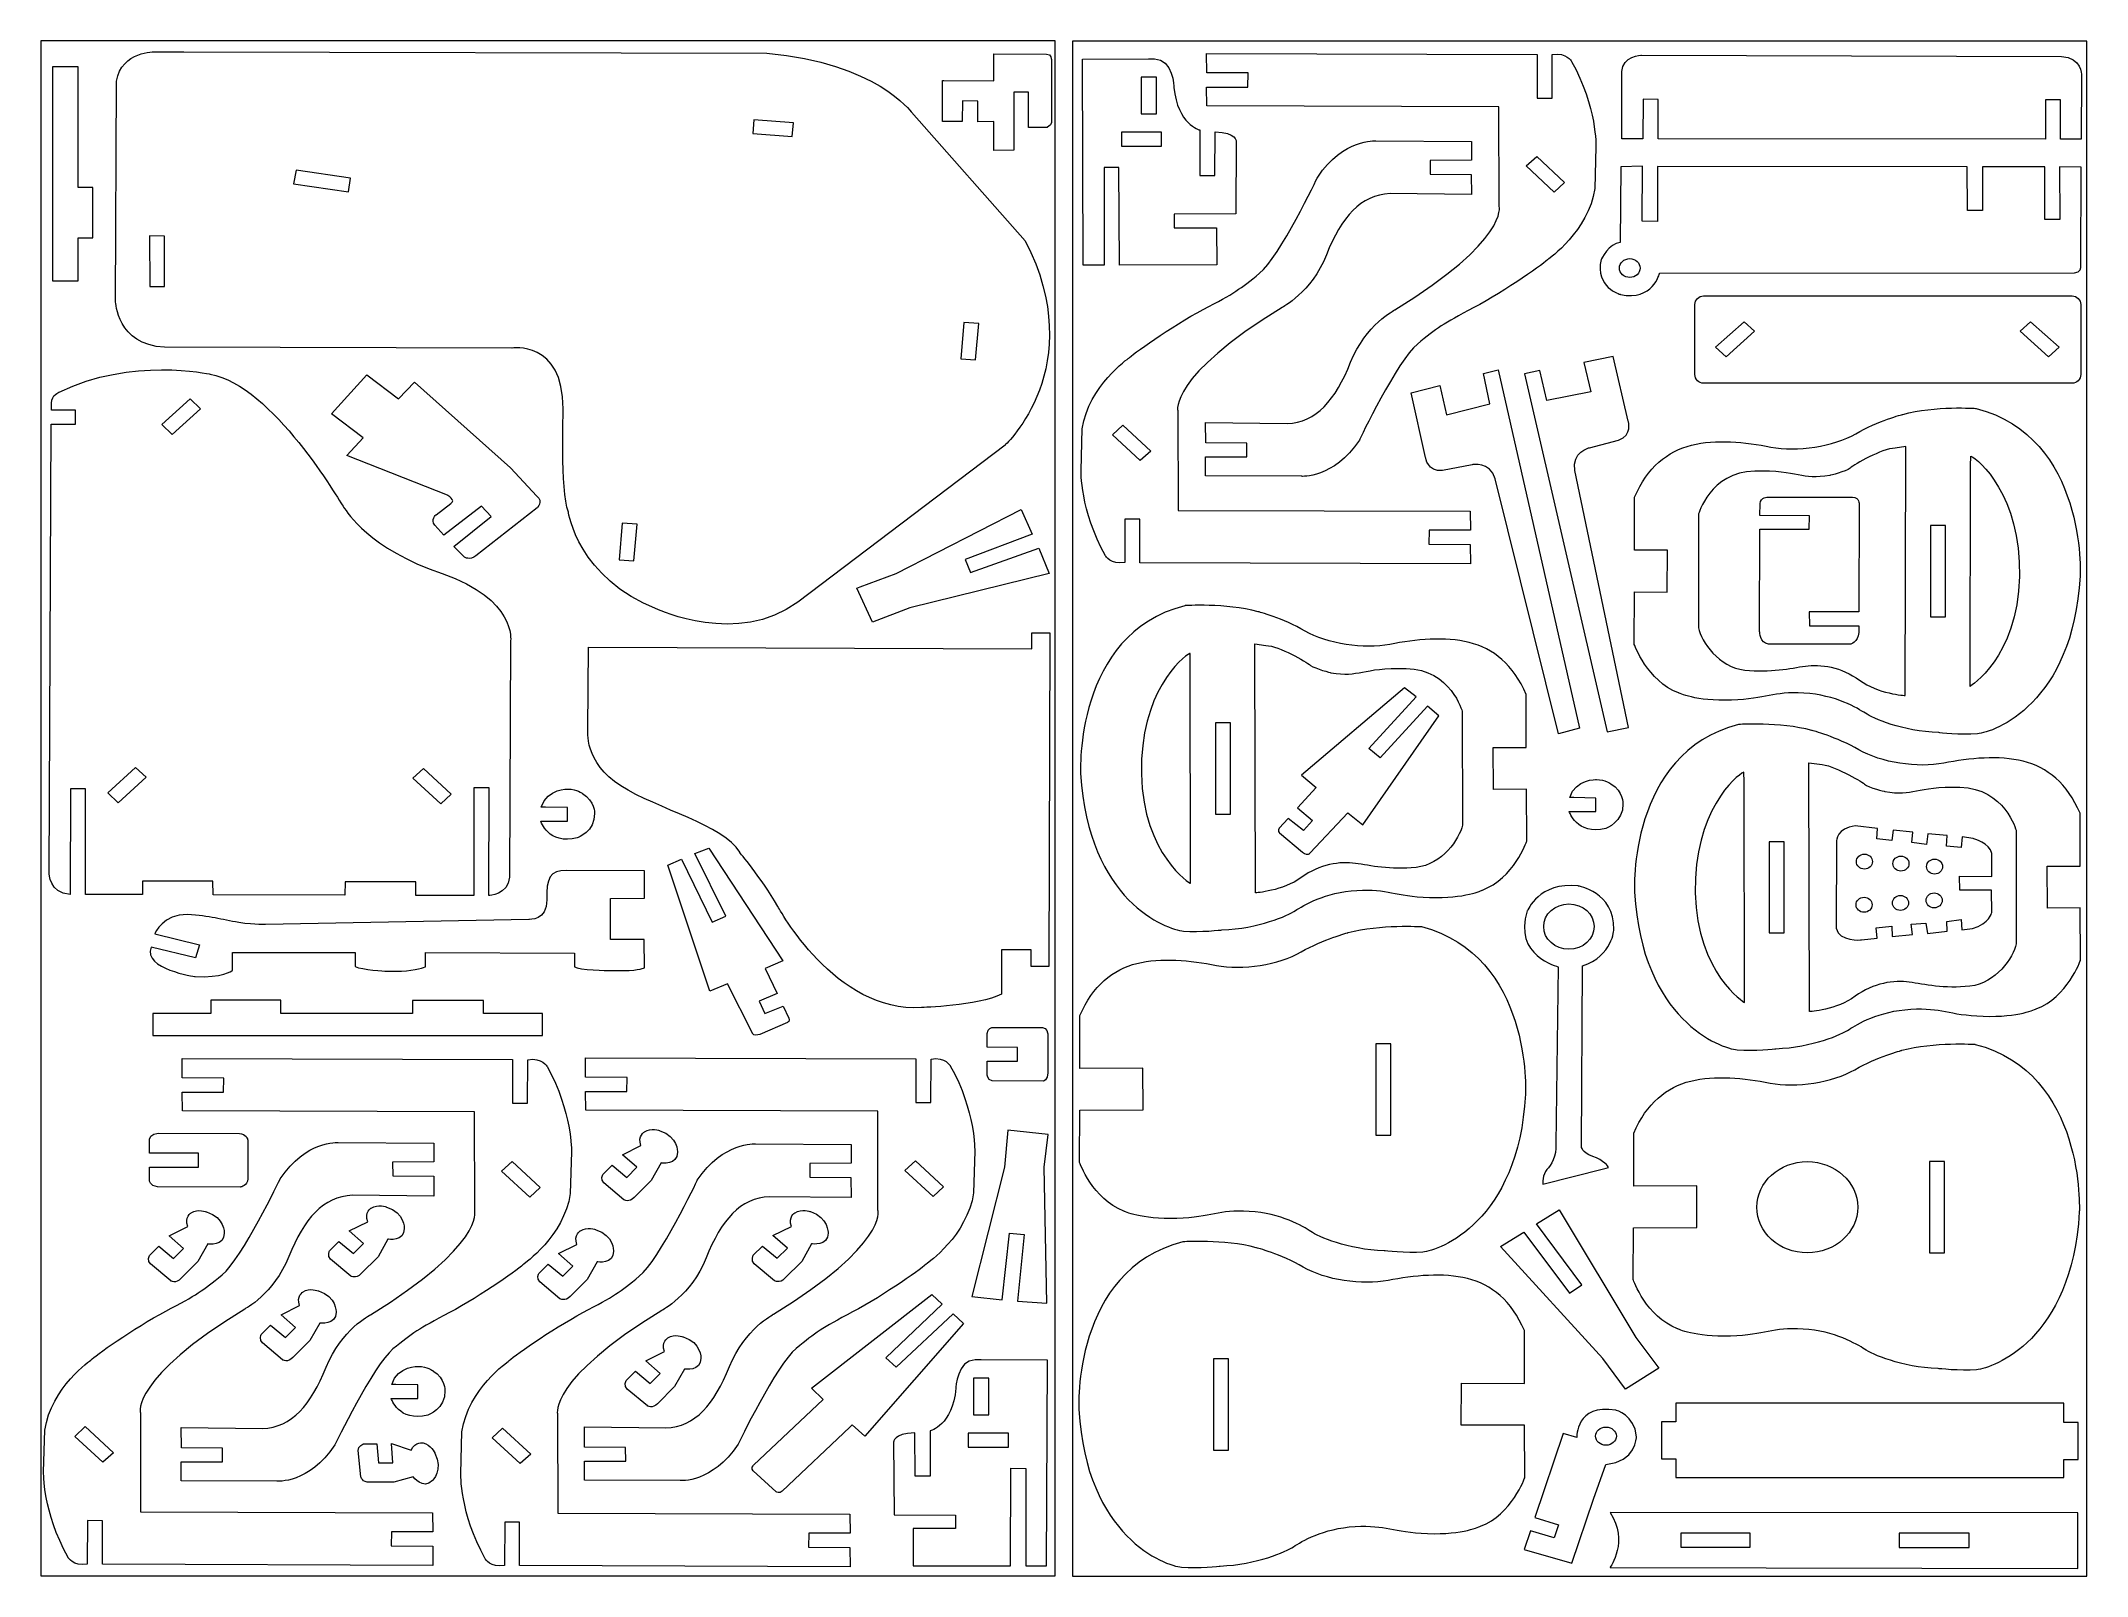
# Model space of a CAD drawing. Header units: millimetres. Extents: x -291 to 122, y -94 to 216.
import ezdxf

# ---------------------------------------------------------------- set-up
doc = ezdxf.new("R2010")
doc.units = ezdxf.units.MM
doc.header["$MEASUREMENT"] = 0
doc.layers.add('layer 1', color=7, linetype='Continuous')

msp = doc.modelspace()

# ---------------------------------------------------------------- linework, layer by layer
at = {"layer": 'layer 1', "color": 250, "lineweight": 20}
for points in [[(-291.261, -94.1381), (-86.261, -94.1381), (-86.261, 216.2479), (-291.261, 216.2479), (-291.261, -94.1381)], [(-82.7322, -94.1899), (122.2678, -94.1899), (122.2678, 216.1961), (-82.7322, 216.1961), (-82.7322, -94.1899)], [(-68.8856, 201.5224), (-65.7888, 201.5224), (-65.7888, 208.9034), (-68.8856, 208.9034), (-68.8856, 201.5224)], [(-72.8671, 194.9798), (-64.7413, 194.9798), (-64.7413, 197.774), (-72.8671, 197.774), (-72.8671, 194.9798)], [(90.634, 99.7937), (93.6608, 99.7937), (93.6608, 118.2343), (90.634, 118.2343), (90.634, 99.7937)], [(-53.8669, 59.8958), (-50.8401, 59.8958), (-50.8401, 78.3364), (-53.8669, 78.3364), (-53.8669, 59.8958)], [(58.0791, 35.8783), (61.1059, 35.8783), (61.1059, 54.3189), (58.0791, 54.3189), (58.0791, 35.8783)], [(-21.4697, -5.006), (-18.4429, -5.006), (-18.4429, 13.4346), (-21.4697, 13.4346), (-21.4697, -5.006)], [(90.458, -28.804), (93.4848, -28.804), (93.4848, -10.3634), (90.458, -10.3634), (90.458, -28.804)], [(-54.2305, -68.73), (-51.2037, -68.73), (-51.2037, -50.2894), (-54.2305, -50.2894), (-54.2305, -68.73)], [(-102.7991, -61.5552), (-99.7037, -61.5552), (-99.7037, -54.1772), (-102.7991, -54.1772), (-102.7991, -61.5552)], [(-103.8462, -68.0952), (-95.7236, -68.0952), (-95.7236, -65.3022), (-103.8462, -65.3022), (-103.8462, -68.0952)], [(40.1706, -88.3442), (54.2338, -88.3442), (54.2338, -85.492), (40.1706, -85.492), (40.1706, -88.3442)], [(84.339, -88.3907), (98.507, -88.3907), (98.507, -85.5269), (84.339, -85.5269), (84.339, -88.3907)]]:
    msp.add_lwpolyline(points, close=True, dxfattribs=at)
for centre, major_axis, ratio in [((29.8721, 170.3188), (2.0955, 0), 0.9110952), ((77.3008, 50.2881), (1.6298, 0), 0.92858019), ((84.6819, 49.8927), (1.6298, 0), 0.92858019), ((91.4806, 49.2872), (1.6298, 0), 0.92858019), ((17.5728, 37.1437), (5.099, 0), 0.89954893), ((77.2311, 41.5571), (1.6298, 0), 0.92858019), ((84.5888, 41.9297), (1.6298, 0), 0.92858019), ((91.3875, 42.4419), (1.6298, 0), 0.92858019), ((65.7484, -19.6054), (10.1981, 0), 0.90410959), ((25.0596, -65.8912), (2.1071, 0), 0.86740069)]:
    msp.add_ellipse(centre, major_axis=major_axis, ratio=ratio, dxfattribs=at)
for points, knots in [([(-288.9417, 210.9965), (-288.9417, 210.9965), (-283.7283, 210.9965), (-283.7283, 210.9965), (-283.7283, 210.9965), (-283.7283, 210.9965), (-283.7283, 186.605), (-283.7283, 186.605), (-283.7283, 186.605), (-283.7283, 186.605), (-280.7959, 186.605), (-280.7959, 186.605), (-280.7959, 186.605), (-280.7959, 186.605), (-280.7959, 176.4574), (-280.7959, 176.4574), (-280.7959, 176.4574), (-280.7959, 176.4574), (-283.7283, 176.4574), (-283.7283, 176.4574), (-283.7283, 176.4574), (-283.7283, 176.4574), (-283.7283, 167.7063), (-283.7283, 167.7063), (-283.7283, 167.7063), (-283.7283, 167.7063), (-288.9417, 167.7063), (-288.9417, 167.7063), (-288.9417, 167.7063), (-288.9417, 167.7063), (-288.9417, 210.9965), (-288.9417, 210.9965)], [0, 0, 0, 0, 0.11111111, 0.11111111, 0.11111111, 0.11111111, 0.22222222, 0.22222222, 0.22222222, 0.22222222, 0.33333333, 0.33333333, 0.33333333, 0.33333333, 0.44444444, 0.44444444, 0.44444444, 0.44444444, 0.55555556, 0.55555556, 0.55555556, 0.55555556, 0.66666667, 0.66666667, 0.66666667, 0.66666667, 0.77777778, 0.77777778, 0.77777778, 0.77777778, 1, 1, 1, 1]), ([(-268.1651, 214.063), (-268.1651, 214.063), (-274.9611, 214.2491), (-275.9852, 208.1047), (-275.9852, 208.1047), (-275.9852, 208.1047), (-276.1714, 163.5112), (-276.1714, 163.5112), (-276.1714, 163.5112), (-276.1714, 163.5112), (-275.892, 154.7598), (-266.303, 154.2945), (-266.303, 154.2945), (-266.303, 154.2945), (-196.1077, 154.1083), (-196.1077, 154.1083), (-196.1077, 154.1083), (-196.1077, 154.1083), (-185.7737, 155.8772), (-185.6806, 141.8193), (-185.6806, 141.8193), (-185.6806, 141.8193), (-186.2849, 125.4343), (-184.6558, 120.9656), (-184.6558, 120.9656), (-184.6558, 120.9656), (-182.7003, 107.513), (-166.5945, 101.2754), (-166.5945, 101.2754), (-166.5945, 101.2754), (-150.3958, 93.7339), (-138.2931, 102.7645), (-138.2931, 102.7645), (-138.2931, 102.7645), (-96.3985, 134.5108), (-96.3985, 134.5108), (-96.3985, 134.5108), (-96.3985, 134.5108), (-79.2682, 150.3372), (-92.3018, 175.8459), (-92.3018, 175.8459), (-92.3018, 175.8459), (-115.2966, 201.8203), (-115.2966, 201.8203), (-115.2966, 201.8203), (-115.2966, 201.8203), (-122.4651, 211.8749), (-144.5292, 213.7368), (-144.5292, 213.7368), (-144.5292, 213.7368), (-262.388, 214.0146), (-262.388, 214.0146), (-262.388, 214.0146), (-262.388, 214.0146), (-267.7761, 214.0496), (-267.7761, 214.0496), (-267.7761, 214.0496), (-267.7761, 214.0496), (-268.1651, 214.063), (-268.1651, 214.063)], [0, 0, 0, 0, 0.0625, 0.0625, 0.0625, 0.0625, 0.125, 0.125, 0.125, 0.125, 0.1875, 0.1875, 0.1875, 0.1875, 0.25, 0.25, 0.25, 0.25, 0.3125, 0.3125, 0.3125, 0.3125, 0.375, 0.375, 0.375, 0.375, 0.4375, 0.4375, 0.4375, 0.4375, 0.5, 0.5, 0.5, 0.5, 0.5625, 0.5625, 0.5625, 0.5625, 0.625, 0.625, 0.625, 0.625, 0.6875, 0.6875, 0.6875, 0.6875, 0.75, 0.75, 0.75, 0.75, 0.8125, 0.8125, 0.8125, 0.8125, 0.875, 0.875, 0.875, 0.875, 1, 1, 1, 1]), ([(-109.019, 208.2426), (-109.019, 208.2426), (-109.019, 199.9336), (-109.019, 199.9336), (-109.019, 199.9336), (-109.019, 199.9336), (-105.0623, 199.9336), (-105.0623, 199.9336), (-105.0623, 199.9336), (-105.0623, 199.9336), (-104.9868, 204.1056), (-104.9868, 204.1056), (-104.9868, 204.1056), (-104.9868, 204.1056), (-101.8971, 204.088), (-101.8971, 204.088), (-101.8971, 204.088), (-101.8971, 204.088), (-101.9083, 199.9132), (-101.9083, 199.9132), (-101.9083, 199.9132), (-101.9083, 199.9132), (-98.6841, 199.9188), (-98.6841, 199.9188), (-98.6841, 199.9188), (-98.6841, 199.9188), (-98.6543, 194.1176), (-98.6543, 194.1176), (-98.6543, 194.1176), (-98.6543, 194.1176), (-94.6394, 194.1347), (-94.6394, 194.1347), (-94.6394, 194.1347), (-94.6394, 194.1347), (-94.6184, 205.8853), (-94.6184, 205.8853), (-94.6184, 205.8853), (-94.6184, 205.8853), (-91.6244, 205.8563), (-91.6244, 205.8563), (-91.6244, 205.8563), (-91.6244, 205.8563), (-91.6244, 198.7109), (-91.6244, 198.7109), (-91.6244, 198.7109), (-91.6244, 198.7109), (-87.8975, 198.7105), (-87.8975, 198.7105), (-87.8975, 198.7105), (-87.8975, 198.7105), (-87.176, 199.0595), (-87.0363, 199.781), (-87.0363, 199.781), (-87.0363, 199.781), (-87.0303, 212.518), (-87.0303, 212.518), (-87.0303, 212.518), (-87.0303, 212.518), (-86.9839, 213.5829), (-88.0254, 213.5771), (-88.0254, 213.5771), (-88.0254, 213.5771), (-98.6385, 213.6179), (-98.6385, 213.6179), (-98.6385, 213.6179), (-98.6385, 213.6179), (-98.642, 208.1746), (-98.642, 208.1746), (-98.642, 208.1746), (-98.642, 208.1746), (-108.7669, 208.2502), (-108.7669, 208.2502), (-108.7669, 208.2502), (-108.7669, 208.2502), (-109.019, 208.2426), (-109.019, 208.2426)], [0, 0, 0, 0, 0.05, 0.05, 0.05, 0.05, 0.1, 0.1, 0.1, 0.1, 0.15, 0.15, 0.15, 0.15, 0.2, 0.2, 0.2, 0.2, 0.25, 0.25, 0.25, 0.25, 0.3, 0.3, 0.3, 0.3, 0.35, 0.35, 0.35, 0.35, 0.4, 0.4, 0.4, 0.4, 0.45, 0.45, 0.45, 0.45, 0.5, 0.5, 0.5, 0.5, 0.55, 0.55, 0.55, 0.55, 0.6, 0.6, 0.6, 0.6, 0.65, 0.65, 0.65, 0.65, 0.7, 0.7, 0.7, 0.7, 0.75, 0.75, 0.75, 0.75, 0.8, 0.8, 0.8, 0.8, 0.85, 0.85, 0.85, 0.85, 0.9, 0.9, 0.9, 0.9, 1, 1, 1, 1]), ([(-80.7608, 212.5613), (-80.7608, 212.5613), (-80.5973, 170.9314), (-80.5973, 170.9314), (-80.5973, 170.9314), (-80.5973, 170.9314), (-76.3712, 170.9314), (-76.3712, 170.9314), (-76.3712, 170.9314), (-76.3712, 170.9314), (-76.3823, 190.6641), (-76.3823, 190.6641), (-76.3823, 190.6641), (-76.3823, 190.6641), (-73.367, 190.6757), (-73.367, 190.6757), (-73.367, 190.6757), (-73.367, 190.6757), (-73.2731, 170.9201), (-73.2731, 170.9201), (-73.2731, 170.9201), (-73.2731, 170.9201), (-53.6093, 170.9553), (-53.6093, 170.9553), (-53.6093, 170.9553), (-53.6093, 170.9553), (-53.6322, 178.476), (-53.6322, 178.476), (-53.6322, 178.476), (-53.6322, 178.476), (-62.1889, 178.476), (-62.1889, 178.476), (-62.1889, 178.476), (-62.1889, 178.476), (-62.2122, 181.2235), (-62.2122, 181.2235), (-62.2122, 181.2235), (-62.2122, 181.2235), (-49.7558, 181.2817), (-49.7558, 181.2817), (-49.7558, 181.2817), (-49.7558, 181.2817), (-49.6739, 196.0087), (-49.6739, 196.0087), (-49.6739, 196.0087), (-49.6739, 196.0087), (-49.5576, 197.6501), (-53.9233, 197.8829), (-53.9233, 197.8829), (-53.9233, 197.8829), (-53.994, 189.0587), (-53.994, 189.0587), (-53.994, 189.0587), (-53.994, 189.0587), (-57.0559, 189.0587), (-57.0559, 189.0587), (-57.0559, 189.0587), (-57.0559, 189.0587), (-57.0561, 198.2328), (-57.0561, 198.2328), (-57.0561, 198.2328), (-57.0561, 198.2328), (-61.5969, 199.3617), (-62.2488, 206.8591), (-62.2488, 206.8591), (-62.2488, 206.8591), (-62.4582, 212.6103), (-66.1836, 212.6335), (-66.1836, 212.6335), (-66.1836, 212.6335), (-67.3771, 212.6395), (-67.3771, 212.6395), (-67.3771, 212.6395), (-67.3771, 212.6395), (-80.7608, 212.5613), (-80.7608, 212.5613)], [0, 0, 0, 0, 0.05, 0.05, 0.05, 0.05, 0.1, 0.1, 0.1, 0.1, 0.15, 0.15, 0.15, 0.15, 0.2, 0.2, 0.2, 0.2, 0.25, 0.25, 0.25, 0.25, 0.3, 0.3, 0.3, 0.3, 0.35, 0.35, 0.35, 0.35, 0.4, 0.4, 0.4, 0.4, 0.45, 0.45, 0.45, 0.45, 0.5, 0.5, 0.5, 0.5, 0.55, 0.55, 0.55, 0.55, 0.6, 0.6, 0.6, 0.6, 0.65, 0.65, 0.65, 0.65, 0.7, 0.7, 0.7, 0.7, 0.75, 0.75, 0.75, 0.75, 0.8, 0.8, 0.8, 0.8, 0.85, 0.85, 0.85, 0.85, 0.9, 0.9, 0.9, 0.9, 1, 1, 1, 1]), ([(-55.6766, 213.7236), (-55.6766, 213.7236), (-55.6301, 209.812), (-55.6301, 209.812), (-55.6301, 209.812), (-55.6301, 209.812), (-47.2479, 209.7654), (-47.2479, 209.7654), (-47.2479, 209.7654), (-47.2479, 209.7654), (-47.2946, 206.9249), (-47.2946, 206.9249), (-47.2946, 206.9249), (-47.2946, 206.9249), (-55.6766, 206.9249), (-55.6766, 206.9249), (-55.6766, 206.9249), (-55.6766, 206.9249), (-55.6069, 203.1064), (-55.6069, 203.1064), (-55.6069, 203.1064), (-55.6069, 203.1064), (3.4401, 202.9201), (3.4401, 202.9201), (3.4401, 202.9201), (3.4401, 202.9201), (3.4865, 182.8267), (3.4865, 182.8267), (3.4865, 182.8267), (3.4865, 182.8267), (5.4885, 176.028), (-17.6085, 161.8716), (-17.6085, 161.8716), (-17.6085, 161.8716), (-23.476, 158.891), (-26.5493, 151.2542), (-26.5493, 151.2542), (-29.6226, 143.6174), (-33.4411, 139.1004), (-39.4017, 138.8675), (-39.4017, 138.8675), (-39.4017, 138.8675), (-55.863, 139.0537), (-55.863, 139.0537), (-55.863, 139.0537), (-55.863, 139.0537), (-55.8283, 134.9906), (-55.8283, 134.9906), (-55.8283, 134.9906), (-55.8283, 134.9906), (-47.5394, 134.9207), (-47.5394, 134.9207), (-47.5394, 134.9207), (-47.5394, 134.9207), (-47.5162, 132.1499), (-47.5162, 132.1499), (-47.5162, 132.1499), (-47.5162, 132.1499), (-55.8635, 132.1151), (-55.8635, 132.1151), (-55.8635, 132.1151), (-55.8635, 132.1151), (-55.8751, 128.2966), (-55.8751, 128.2966), (-55.8751, 128.2966), (-55.8751, 128.2966), (-36.5153, 128.2033), (-36.5153, 128.2033), (-36.5153, 128.2033), (-36.5153, 128.2033), (-29.9961, 127.6681), (-24.7805, 135.5379), (-24.7805, 135.5379), (-24.7805, 135.5379), (-17.0504, 151.6967), (-13.0457, 154.9564), (-13.0457, 154.9564), (-9.041, 158.2161), (-8.0165, 158.9611), (-1.6368, 162.3139), (-1.6368, 162.3139), (4.7428, 165.6667), (13.0784, 171.6269), (13.4043, 172.1392), (13.4043, 172.1392), (13.4043, 172.1392), (21.5533, 177.7396), (22.8106, 186.4011), (22.8106, 186.4011), (22.8106, 186.4011), (23.0438, 194.8293), (23.0438, 194.8293), (23.0438, 194.8293), (23.0438, 194.8293), (23.2765, 202.8857), (18.1076, 212.1059), (18.1076, 212.1059), (18.1076, 212.1059), (17.1063, 213.9685), (14.2192, 213.4795), (14.2192, 213.4795), (14.2192, 213.4795), (14.1725, 204.6783), (14.1725, 204.6783), (14.1725, 204.6783), (14.1725, 204.6783), (11.1457, 204.7017), (11.1457, 204.7017), (11.1457, 204.7017), (11.1457, 204.7017), (11.1457, 213.5028), (11.1457, 213.5028), (11.1457, 213.5028), (11.1457, 213.5028), (-55.6766, 213.7236), (-55.6766, 213.7236)], [0, 0, 0, 0, 0.03333333, 0.03333333, 0.03333333, 0.03333333, 0.06666667, 0.06666667, 0.06666667, 0.06666667, 0.1, 0.1, 0.1, 0.1, 0.13333333, 0.13333333, 0.13333333, 0.13333333, 0.16666667, 0.16666667, 0.16666667, 0.16666667, 0.2, 0.2, 0.2, 0.2, 0.23333333, 0.23333333, 0.23333333, 0.23333333, 0.26666667, 0.26666667, 0.26666667, 0.26666667, 0.3, 0.3, 0.3, 0.3, 0.33333333, 0.33333333, 0.33333333, 0.33333333, 0.36666667, 0.36666667, 0.36666667, 0.36666667, 0.4, 0.4, 0.4, 0.4, 0.43333333, 0.43333333, 0.43333333, 0.43333333, 0.46666667, 0.46666667, 0.46666667, 0.46666667, 0.5, 0.5, 0.5, 0.5, 0.53333333, 0.53333333, 0.53333333, 0.53333333, 0.56666667, 0.56666667, 0.56666667, 0.56666667, 0.6, 0.6, 0.6, 0.6, 0.63333333, 0.63333333, 0.63333333, 0.63333333, 0.66666667, 0.66666667, 0.66666667, 0.66666667, 0.7, 0.7, 0.7, 0.7, 0.73333333, 0.73333333, 0.73333333, 0.73333333, 0.76666667, 0.76666667, 0.76666667, 0.76666667, 0.8, 0.8, 0.8, 0.8, 0.83333333, 0.83333333, 0.83333333, 0.83333333, 0.86666667, 0.86666667, 0.86666667, 0.86666667, 0.9, 0.9, 0.9, 0.9, 0.93333333, 0.93333333, 0.93333333, 0.93333333, 1, 1, 1, 1]), ([(32.542, 196.4765), (32.542, 196.4765), (32.5652, 204.4396), (32.5652, 204.4396), (32.5652, 204.4396), (32.5652, 204.4396), (35.6155, 204.4164), (35.6155, 204.4164), (35.6155, 204.4164), (35.6155, 204.4164), (35.5923, 196.4765), (35.5923, 196.4765), (35.5923, 196.4765), (35.5923, 196.4765), (113.8704, 196.3949), (113.8704, 196.3949), (113.8704, 196.3949), (113.8704, 196.3949), (113.9112, 204.3226), (113.9112, 204.3226), (113.9112, 204.3226), (113.9112, 204.3226), (116.9441, 204.3399), (116.9441, 204.3399), (116.9441, 204.3399), (116.9441, 204.3399), (116.9435, 196.3767), (116.9435, 196.3767), (116.9435, 196.3767), (116.9435, 196.3767), (121.1346, 196.3651), (121.1346, 196.3651), (121.1346, 196.3651), (121.1346, 196.3651), (121.1582, 209.3629), (121.1582, 209.3629), (121.1582, 209.3629), (121.1582, 209.3629), (121.2751, 212.9255), (117.1306, 213.1117), (117.1306, 213.1117), (117.1306, 213.1117), (32.2629, 213.3914), (32.2629, 213.3914), (32.2629, 213.3914), (32.2629, 213.3914), (28.3277, 213.1353), (28.258, 210.0618), (28.258, 210.0618), (28.258, 210.0618), (28.2464, 196.4639), (28.2464, 196.4639), (28.2464, 196.4639), (28.2464, 196.4639), (32.542, 196.4765), (32.542, 196.4765)], [0, 0, 0, 0, 0.06666667, 0.06666667, 0.06666667, 0.06666667, 0.13333333, 0.13333333, 0.13333333, 0.13333333, 0.2, 0.2, 0.2, 0.2, 0.26666667, 0.26666667, 0.26666667, 0.26666667, 0.33333333, 0.33333333, 0.33333333, 0.33333333, 0.4, 0.4, 0.4, 0.4, 0.46666667, 0.46666667, 0.46666667, 0.46666667, 0.53333333, 0.53333333, 0.53333333, 0.53333333, 0.6, 0.6, 0.6, 0.6, 0.66666667, 0.66666667, 0.66666667, 0.66666667, 0.73333333, 0.73333333, 0.73333333, 0.73333333, 0.8, 0.8, 0.8, 0.8, 0.86666667, 0.86666667, 0.86666667, 0.86666667, 1, 1, 1, 1]), ([(-147.1513, 200.2904), (-147.1513, 200.2904), (-139.1798, 199.7084), (-139.1798, 199.7084), (-139.1798, 199.7084), (-139.1798, 199.7084), (-139.4008, 196.9155), (-139.4008, 196.9155), (-139.4008, 196.9155), (-139.4008, 196.9155), (-147.3724, 197.5089), (-147.3724, 197.5089), (-147.3724, 197.5089), (-147.3724, 197.5089), (-147.1513, 200.2904), (-147.1513, 200.2904)], [0, 0, 0, 0, 0.2, 0.2, 0.2, 0.2, 0.4, 0.4, 0.4, 0.4, 0.6, 0.6, 0.6, 0.6, 1, 1, 1, 1]), ([(-2.3092, 110.5107), (-2.3092, 110.5107), (-2.3556, 114.4223), (-2.3556, 114.4223), (-2.3556, 114.4223), (-2.3556, 114.4223), (-10.7378, 114.469), (-10.7378, 114.469), (-10.7378, 114.469), (-10.7378, 114.469), (-10.6912, 117.3094), (-10.6912, 117.3094), (-10.6912, 117.3094), (-10.6912, 117.3094), (-2.3092, 117.3094), (-2.3092, 117.3094), (-2.3092, 117.3094), (-2.3092, 117.3094), (-2.3788, 121.1279), (-2.3788, 121.1279), (-2.3788, 121.1279), (-2.3788, 121.1279), (-61.4258, 121.3143), (-61.4258, 121.3143), (-61.4258, 121.3143), (-61.4258, 121.3143), (-61.4723, 141.4077), (-61.4723, 141.4077), (-61.4723, 141.4077), (-61.4723, 141.4077), (-63.4743, 148.2064), (-40.3773, 162.3628), (-40.3773, 162.3628), (-40.3773, 162.3628), (-34.5098, 165.3434), (-31.4365, 172.9802), (-31.4365, 172.9802), (-28.3631, 180.617), (-24.5446, 185.134), (-18.5841, 185.3669), (-18.5841, 185.3669), (-18.5841, 185.3669), (-2.1228, 185.1807), (-2.1228, 185.1807), (-2.1228, 185.1807), (-2.1228, 185.1807), (-2.1574, 189.2438), (-2.1574, 189.2438), (-2.1574, 189.2438), (-2.1574, 189.2438), (-10.4463, 189.3137), (-10.4463, 189.3137), (-10.4463, 189.3137), (-10.4463, 189.3137), (-10.4696, 192.0844), (-10.4696, 192.0844), (-10.4696, 192.0844), (-10.4696, 192.0844), (-2.1222, 192.1193), (-2.1222, 192.1193), (-2.1222, 192.1193), (-2.1222, 192.1193), (-2.1106, 195.9378), (-2.1106, 195.9378), (-2.1106, 195.9378), (-2.1106, 195.9378), (-21.4705, 196.0311), (-21.4705, 196.0311), (-21.4705, 196.0311), (-21.4705, 196.0311), (-27.9897, 196.5663), (-33.2053, 188.6964), (-33.2053, 188.6964), (-33.2053, 188.6964), (-40.9353, 172.5377), (-44.9401, 169.278), (-44.9401, 169.278), (-48.9448, 166.0183), (-49.9693, 165.2733), (-56.3489, 161.9205), (-56.3489, 161.9205), (-62.7285, 158.5677), (-71.0641, 152.6075), (-71.39, 152.0951), (-71.39, 152.0951), (-71.39, 152.0951), (-79.539, 146.4948), (-80.7964, 137.8333), (-80.7964, 137.8333), (-80.7964, 137.8333), (-81.0296, 129.405), (-81.0296, 129.405), (-81.0296, 129.405), (-81.0296, 129.405), (-81.2622, 121.3486), (-76.0933, 112.1285), (-76.0933, 112.1285), (-76.0933, 112.1285), (-75.092, 110.2659), (-72.2049, 110.7548), (-72.2049, 110.7548), (-72.2049, 110.7548), (-72.1583, 119.5561), (-72.1583, 119.5561), (-72.1583, 119.5561), (-72.1583, 119.5561), (-69.1314, 119.5327), (-69.1314, 119.5327), (-69.1314, 119.5327), (-69.1314, 119.5327), (-69.1314, 110.7316), (-69.1314, 110.7316), (-69.1314, 110.7316), (-69.1314, 110.7316), (-2.3092, 110.5107), (-2.3092, 110.5107)], [0, 0, 0, 0, 0.03333333, 0.03333333, 0.03333333, 0.03333333, 0.06666667, 0.06666667, 0.06666667, 0.06666667, 0.1, 0.1, 0.1, 0.1, 0.13333333, 0.13333333, 0.13333333, 0.13333333, 0.16666667, 0.16666667, 0.16666667, 0.16666667, 0.2, 0.2, 0.2, 0.2, 0.23333333, 0.23333333, 0.23333333, 0.23333333, 0.26666667, 0.26666667, 0.26666667, 0.26666667, 0.3, 0.3, 0.3, 0.3, 0.33333333, 0.33333333, 0.33333333, 0.33333333, 0.36666667, 0.36666667, 0.36666667, 0.36666667, 0.4, 0.4, 0.4, 0.4, 0.43333333, 0.43333333, 0.43333333, 0.43333333, 0.46666667, 0.46666667, 0.46666667, 0.46666667, 0.5, 0.5, 0.5, 0.5, 0.53333333, 0.53333333, 0.53333333, 0.53333333, 0.56666667, 0.56666667, 0.56666667, 0.56666667, 0.6, 0.6, 0.6, 0.6, 0.63333333, 0.63333333, 0.63333333, 0.63333333, 0.66666667, 0.66666667, 0.66666667, 0.66666667, 0.7, 0.7, 0.7, 0.7, 0.73333333, 0.73333333, 0.73333333, 0.73333333, 0.76666667, 0.76666667, 0.76666667, 0.76666667, 0.8, 0.8, 0.8, 0.8, 0.83333333, 0.83333333, 0.83333333, 0.83333333, 0.86666667, 0.86666667, 0.86666667, 0.86666667, 0.9, 0.9, 0.9, 0.9, 0.93333333, 0.93333333, 0.93333333, 0.93333333, 1, 1, 1, 1]), ([(11.0642, 192.8625), (11.0642, 192.8625), (8.9105, 190.9533), (8.9105, 190.9533), (8.9105, 190.9533), (8.9105, 190.9533), (14.6266, 185.6678), (14.6266, 185.6678), (14.6266, 185.6678), (14.6266, 185.6678), (16.7106, 187.6353), (16.7106, 187.6353), (16.7106, 187.6353), (16.7106, 187.6353), (11.0642, 192.8625), (11.0642, 192.8625)], [0, 0, 0, 0, 0.2, 0.2, 0.2, 0.2, 0.4, 0.4, 0.4, 0.4, 0.6, 0.6, 0.6, 0.6, 1, 1, 1, 1]), ([(116.752, 190.7595), (116.752, 190.7595), (121.0829, 190.7361), (121.0829, 190.7361), (121.0829, 190.7361), (121.0829, 190.7361), (121.0376, 170.5961), (121.0376, 170.5961), (121.0376, 170.5961), (121.0376, 170.5961), (121.0607, 169.362), (119.7569, 169.3387), (119.7569, 169.3387), (119.7569, 169.3387), (35.8779, 169.2801), (35.8779, 169.2801), (35.8779, 169.2801), (35.8779, 169.2801), (34.6093, 163.5526), (27.9734, 164.9845), (27.9734, 164.9845), (27.9734, 164.9845), (22.7811, 166.4166), (24.0616, 172.0278), (24.0616, 172.0278), (24.0616, 172.0278), (25.6448, 175.334), (27.9266, 175.497), (27.9266, 175.497), (27.9266, 175.497), (28.0774, 190.8058), (28.0774, 190.8058), (28.0774, 190.8058), (28.0774, 190.8058), (32.4315, 190.8989), (32.4315, 190.8989), (32.4315, 190.8989), (32.4315, 190.8989), (32.3848, 179.7926), (32.3848, 179.7926), (32.3848, 179.7926), (32.3848, 179.7926), (35.4583, 179.746), (35.4583, 179.746), (35.4583, 179.746), (35.4583, 179.746), (35.4934, 190.8752), (35.4934, 190.8752), (35.4934, 190.8752), (35.4934, 190.8752), (98.0911, 190.7819), (98.0911, 190.7819), (98.0911, 190.7819), (98.0911, 190.7819), (98.1615, 181.9226), (98.1615, 181.9226), (98.1615, 181.9226), (98.1615, 181.9226), (101.1417, 181.9692), (101.1417, 181.9692), (101.1417, 181.9692), (101.1417, 181.9692), (101.1709, 190.7998), (101.1709, 190.7998), (101.1709, 190.7998), (101.1709, 190.7998), (113.7502, 190.759), (113.7502, 190.759), (113.7502, 190.759), (113.7502, 190.759), (113.7504, 180.1069), (113.7504, 180.1069), (113.7504, 180.1069), (113.7504, 180.1069), (116.7772, 180.1304), (116.7772, 180.1304), (116.7772, 180.1304), (116.7772, 180.1304), (116.752, 190.7595), (116.752, 190.7595)], [0, 0, 0, 0, 0.04761905, 0.04761905, 0.04761905, 0.04761905, 0.0952381, 0.0952381, 0.0952381, 0.0952381, 0.14285714, 0.14285714, 0.14285714, 0.14285714, 0.19047619, 0.19047619, 0.19047619, 0.19047619, 0.23809524, 0.23809524, 0.23809524, 0.23809524, 0.28571429, 0.28571429, 0.28571429, 0.28571429, 0.33333333, 0.33333333, 0.33333333, 0.33333333, 0.38095238, 0.38095238, 0.38095238, 0.38095238, 0.42857143, 0.42857143, 0.42857143, 0.42857143, 0.47619048, 0.47619048, 0.47619048, 0.47619048, 0.52380952, 0.52380952, 0.52380952, 0.52380952, 0.57142857, 0.57142857, 0.57142857, 0.57142857, 0.61904762, 0.61904762, 0.61904762, 0.61904762, 0.66666667, 0.66666667, 0.66666667, 0.66666667, 0.71428571, 0.71428571, 0.71428571, 0.71428571, 0.76190476, 0.76190476, 0.76190476, 0.76190476, 0.80952381, 0.80952381, 0.80952381, 0.80952381, 0.85714286, 0.85714286, 0.85714286, 0.85714286, 0.9047619, 0.9047619, 0.9047619, 0.9047619, 1, 1, 1, 1]), ([(-239.6561, 190.1074), (-239.6561, 190.1074), (-228.7054, 188.5132), (-228.7054, 188.5132), (-228.7054, 188.5132), (-228.7054, 188.5132), (-229.1243, 185.7551), (-229.1243, 185.7551), (-229.1243, 185.7551), (-229.1243, 185.7551), (-240.203, 187.3378), (-240.203, 187.3378), (-240.203, 187.3378), (-240.203, 187.3378), (-239.6561, 190.1074), (-239.6561, 190.1074)], [0, 0, 0, 0, 0.2, 0.2, 0.2, 0.2, 0.4, 0.4, 0.4, 0.4, 0.6, 0.6, 0.6, 0.6, 1, 1, 1, 1]), ([(-269.2986, 176.8009), (-269.2986, 176.8009), (-266.2613, 176.7775), (-266.2613, 176.7775), (-266.2613, 176.7775), (-266.2613, 176.7775), (-266.2905, 166.5891), (-266.2905, 166.5891), (-266.2905, 166.5891), (-266.2905, 166.5891), (-269.2697, 166.6123), (-269.2697, 166.6123), (-269.2697, 166.6123), (-269.2697, 166.6123), (-269.2986, 176.8009), (-269.2986, 176.8009)], [0, 0, 0, 0, 0.2, 0.2, 0.2, 0.2, 0.4, 0.4, 0.4, 0.4, 0.6, 0.6, 0.6, 0.6, 1, 1, 1, 1]), ([(44.7923, 147.023), (44.7923, 147.023), (119.2732, 147.023), (119.2732, 147.023), (119.2732, 147.023), (120.2412, 147.023), (121.0331, 147.8148), (121.0331, 148.7828), (121.0331, 148.7828), (121.0331, 148.7828), (121.0331, 162.9123), (121.0331, 162.9123), (121.0331, 162.9123), (121.0331, 163.8803), (120.2412, 164.6721), (119.2732, 164.6721), (119.2732, 164.6721), (119.2732, 164.6721), (44.7923, 164.6721), (44.7923, 164.6721), (44.7923, 164.6721), (43.8243, 164.6721), (43.0325, 163.8803), (43.0325, 162.9123), (43.0325, 162.9123), (43.0325, 162.9123), (43.0325, 148.7828), (43.0325, 148.7828), (43.0325, 148.7828), (43.0325, 147.8148), (43.8243, 147.023), (44.7923, 147.023)], [0, 0, 0, 0, 0.11111111, 0.11111111, 0.11111111, 0.11111111, 0.22222222, 0.22222222, 0.22222222, 0.22222222, 0.33333333, 0.33333333, 0.33333333, 0.33333333, 0.44444444, 0.44444444, 0.44444444, 0.44444444, 0.55555556, 0.55555556, 0.55555556, 0.55555556, 0.66666667, 0.66666667, 0.66666667, 0.66666667, 0.77777778, 0.77777778, 0.77777778, 0.77777778, 1, 1, 1, 1]), ([(-104.7213, 159.3157), (-104.7213, 159.3157), (-101.7074, 159.1178), (-101.7074, 159.1178), (-101.7074, 159.1178), (-101.7074, 159.1178), (-102.3591, 151.7748), (-102.3591, 151.7748), (-102.3591, 151.7748), (-102.3591, 151.7748), (-105.3614, 151.9377), (-105.3614, 151.9377), (-105.3614, 151.9377), (-105.3614, 151.9377), (-104.7213, 159.3157), (-104.7213, 159.3157)], [0, 0, 0, 0, 0.2, 0.2, 0.2, 0.2, 0.4, 0.4, 0.4, 0.4, 0.6, 0.6, 0.6, 0.6, 1, 1, 1, 1]), ([(49.3773, 152.344), (49.3773, 152.344), (55.105, 157.5364), (55.105, 157.5364), (55.105, 157.5364), (55.105, 157.5364), (52.9978, 159.4688), (52.9978, 159.4688), (52.9978, 159.4688), (52.9978, 159.4688), (47.2352, 154.2999), (47.2352, 154.2999), (47.2352, 154.2999), (47.2352, 154.2999), (49.3773, 152.344), (49.3773, 152.344)], [0, 0, 0, 0, 0.2, 0.2, 0.2, 0.2, 0.4, 0.4, 0.4, 0.4, 0.6, 0.6, 0.6, 0.6, 1, 1, 1, 1]), ([(114.5008, 152.344), (114.5008, 152.344), (108.7731, 157.5364), (108.7731, 157.5364), (108.7731, 157.5364), (108.7731, 157.5364), (110.8803, 159.4688), (110.8803, 159.4688), (110.8803, 159.4688), (110.8803, 159.4688), (116.6429, 154.2999), (116.6429, 154.2999), (116.6429, 154.2999), (116.6429, 154.2999), (114.5008, 152.344), (114.5008, 152.344)], [0, 0, 0, 0, 0.2, 0.2, 0.2, 0.2, 0.4, 0.4, 0.4, 0.4, 0.6, 0.6, 0.6, 0.6, 1, 1, 1, 1]), ([(-284.2558, 141.5482), (-284.2558, 141.5482), (-284.2906, 138.7785), (-284.2906, 138.7785), (-284.2906, 138.7785), (-284.2906, 138.7785), (-289.2015, 138.7435), (-289.2015, 138.7435), (-289.2015, 138.7435), (-289.2015, 138.7435), (-289.5854, 47.9854), (-289.5854, 47.9854), (-289.5854, 47.9854), (-289.5854, 47.9854), (-289.6319, 43.9358), (-285.3727, 43.6332), (-285.3727, 43.6332), (-285.3727, 43.6332), (-285.2797, 64.999), (-285.2797, 64.999), (-285.2797, 64.999), (-285.2797, 64.999), (-282.254, 64.999), (-282.254, 64.999), (-282.254, 64.999), (-282.254, 64.999), (-282.2303, 43.6562), (-282.2303, 43.6562), (-282.2303, 43.6562), (-282.2303, 43.6562), (-270.7094, 43.6098), (-270.7094, 43.6098), (-270.7094, 43.6098), (-270.7094, 43.6098), (-270.7326, 46.3328), (-270.7326, 46.3328), (-270.7326, 46.3328), (-270.7326, 46.3328), (-256.4887, 46.3098), (-256.4887, 46.3098), (-256.4887, 46.3098), (-256.4887, 46.3098), (-256.4422, 43.5633), (-256.4422, 43.5633), (-256.4422, 43.5633), (-256.4422, 43.5633), (-229.8035, 43.4935), (-229.8035, 43.4935), (-229.8035, 43.4935), (-229.8035, 43.4935), (-229.7571, 46.2049), (-229.7571, 46.2049), (-229.7571, 46.2049), (-229.7571, 46.2049), (-215.5128, 46.1933), (-215.5128, 46.1933), (-215.5128, 46.1933), (-215.5128, 46.1933), (-215.5012, 43.412), (-215.5012, 43.412), (-215.5012, 43.412), (-215.5012, 43.412), (-203.7826, 43.4354), (-203.7826, 43.4354), (-203.7826, 43.4354), (-203.7826, 43.4354), (-203.7936, 65.2089), (-203.7936, 65.2089), (-203.7936, 65.2089), (-203.7936, 65.2089), (-200.6749, 65.1973), (-200.6749, 65.1973), (-200.6749, 65.1973), (-200.6749, 65.1973), (-200.7212, 43.4066), (-200.7212, 43.4066), (-200.7212, 43.4066), (-200.7212, 43.4066), (-196.869, 43.5347), (-196.5198, 47.1189), (-196.5198, 47.1189), (-196.5198, 47.1189), (-196.3326, 94.901), (-196.3326, 94.901), (-196.3326, 94.901), (-196.3326, 94.901), (-195.1452, 103.3494), (-210.134, 108.5164), (-210.134, 108.5164), (-225.1229, 113.6833), (-229.2425, 120.8052), (-230.0803, 121.9688), (-230.0803, 121.9688), (-230.9181, 123.1324), (-244.4171, 146.6395), (-257.0784, 148.8738), (-257.0784, 148.8738), (-257.0784, 148.8738), (-273.0443, 152.3879), (-287.5677, 145.2194), (-287.5677, 145.2194), (-287.5677, 145.2194), (-289.1275, 144.696), (-289.1041, 142.9969), (-289.1041, 142.9969), (-289.1041, 142.9969), (-289.1389, 141.5655), (-289.1389, 141.5655), (-289.1389, 141.5655), (-289.1389, 141.5655), (-284.2558, 141.5482), (-284.2558, 141.5482)], [0, 0, 0, 0, 0.03448276, 0.03448276, 0.03448276, 0.03448276, 0.06896552, 0.06896552, 0.06896552, 0.06896552, 0.10344828, 0.10344828, 0.10344828, 0.10344828, 0.13793103, 0.13793103, 0.13793103, 0.13793103, 0.17241379, 0.17241379, 0.17241379, 0.17241379, 0.20689655, 0.20689655, 0.20689655, 0.20689655, 0.24137931, 0.24137931, 0.24137931, 0.24137931, 0.27586207, 0.27586207, 0.27586207, 0.27586207, 0.31034483, 0.31034483, 0.31034483, 0.31034483, 0.34482759, 0.34482759, 0.34482759, 0.34482759, 0.37931034, 0.37931034, 0.37931034, 0.37931034, 0.4137931, 0.4137931, 0.4137931, 0.4137931, 0.44827586, 0.44827586, 0.44827586, 0.44827586, 0.48275862, 0.48275862, 0.48275862, 0.48275862, 0.51724138, 0.51724138, 0.51724138, 0.51724138, 0.55172414, 0.55172414, 0.55172414, 0.55172414, 0.5862069, 0.5862069, 0.5862069, 0.5862069, 0.62068966, 0.62068966, 0.62068966, 0.62068966, 0.65517241, 0.65517241, 0.65517241, 0.65517241, 0.68965517, 0.68965517, 0.68965517, 0.68965517, 0.72413793, 0.72413793, 0.72413793, 0.72413793, 0.75862069, 0.75862069, 0.75862069, 0.75862069, 0.79310345, 0.79310345, 0.79310345, 0.79310345, 0.82758621, 0.82758621, 0.82758621, 0.82758621, 0.86206897, 0.86206897, 0.86206897, 0.86206897, 0.89655172, 0.89655172, 0.89655172, 0.89655172, 0.93103448, 0.93103448, 0.93103448, 0.93103448, 1, 1, 1, 1]), ([(3.3079, 149.7284), (3.3079, 149.7284), (0.2922, 148.9601), (0.2922, 148.9601), (0.2922, 148.9601), (0.2922, 148.9601), (1.614, 142.8644), (1.614, 142.8644), (1.614, 142.8644), (1.614, 142.8644), (-7.1608, 140.6393), (-7.1608, 140.6393), (-7.1608, 140.6393), (-7.1608, 140.6393), (-8.4848, 146.5791), (-8.4848, 146.5791), (-8.4848, 146.5791), (-8.4848, 146.5791), (-14.3122, 145.1024), (-14.3122, 145.1024), (-14.3122, 145.1024), (-14.3122, 145.1024), (-11.4008, 132.006), (-11.4008, 132.006), (-11.4008, 132.006), (-11.4008, 132.006), (-10.9857, 129.0528), (-7.9509, 129.352), (-7.9509, 129.352), (-7.9509, 129.352), (-1.9872, 130.5456), (-1.9872, 130.5456), (-1.9872, 130.5456), (-1.9872, 130.5456), (1.6383, 131.3357), (2.6781, 127.6757), (2.6781, 127.6757), (2.6781, 127.6757), (15.457, 76.1337), (15.457, 76.1337), (15.457, 76.1337), (15.457, 76.1337), (19.7117, 77.2534), (19.7117, 77.2534), (19.7117, 77.2534), (19.7117, 77.2534), (3.3079, 149.7284), (3.3079, 149.7284)], [0, 0, 0, 0, 0.07692308, 0.07692308, 0.07692308, 0.07692308, 0.15384615, 0.15384615, 0.15384615, 0.15384615, 0.23076923, 0.23076923, 0.23076923, 0.23076923, 0.30769231, 0.30769231, 0.30769231, 0.30769231, 0.38461538, 0.38461538, 0.38461538, 0.38461538, 0.46153846, 0.46153846, 0.46153846, 0.46153846, 0.53846154, 0.53846154, 0.53846154, 0.53846154, 0.61538462, 0.61538462, 0.61538462, 0.61538462, 0.69230769, 0.69230769, 0.69230769, 0.69230769, 0.76923077, 0.76923077, 0.76923077, 0.76923077, 0.84615385, 0.84615385, 0.84615385, 0.84615385, 1, 1, 1, 1]), ([(8.6185, 148.9565), (8.6185, 148.9565), (11.6688, 149.5734), (11.6688, 149.5734), (11.6688, 149.5734), (11.6688, 149.5734), (13.1239, 143.5081), (13.1239, 143.5081), (13.1239, 143.5081), (13.1239, 143.5081), (21.9949, 145.3124), (21.9949, 145.3124), (21.9949, 145.3124), (21.9949, 145.3124), (20.6094, 151.2382), (20.6094, 151.2382), (20.6094, 151.2382), (20.6094, 151.2382), (26.5001, 152.4373), (26.5001, 152.4373), (26.5001, 152.4373), (26.5001, 152.4373), (29.562, 139.3753), (29.562, 139.3753), (29.562, 139.3753), (29.562, 139.3753), (30.47, 136.5346), (27.6061, 135.4869), (27.6061, 135.4869), (27.6061, 135.4869), (21.7154, 133.9735), (21.7154, 133.9735), (21.7154, 133.9735), (21.7154, 133.9735), (18.1063, 133.1116), (18.7582, 129.363), (18.7582, 129.363), (18.7582, 129.363), (29.6187, 77.383), (29.6187, 77.383), (29.6187, 77.383), (29.6187, 77.383), (25.2996, 76.5448), (25.2996, 76.5448), (25.2996, 76.5448), (25.2996, 76.5448), (8.6185, 148.9565), (8.6185, 148.9565)], [0, 0, 0, 0, 0.07692308, 0.07692308, 0.07692308, 0.07692308, 0.15384615, 0.15384615, 0.15384615, 0.15384615, 0.23076923, 0.23076923, 0.23076923, 0.23076923, 0.30769231, 0.30769231, 0.30769231, 0.30769231, 0.38461538, 0.38461538, 0.38461538, 0.38461538, 0.46153846, 0.46153846, 0.46153846, 0.46153846, 0.53846154, 0.53846154, 0.53846154, 0.53846154, 0.61538462, 0.61538462, 0.61538462, 0.61538462, 0.69230769, 0.69230769, 0.69230769, 0.69230769, 0.76923077, 0.76923077, 0.76923077, 0.76923077, 0.84615385, 0.84615385, 0.84615385, 0.84615385, 1, 1, 1, 1]), ([(-225.4003, 148.6889), (-225.4003, 148.6889), (-232.5108, 140.8452), (-232.5108, 140.8452), (-232.5108, 140.8452), (-232.5108, 140.8452), (-226.1574, 135.9803), (-226.1574, 135.9803), (-226.1574, 135.9803), (-226.1574, 135.9803), (-229.4216, 132.3905), (-229.4216, 132.3905), (-229.4216, 132.3905), (-229.4216, 132.3905), (-209.1033, 124.3608), (-209.1033, 124.3608), (-209.1033, 124.3608), (-209.1033, 124.3608), (-207.2646, 123.4063), (-208.405, 122.7315), (-208.405, 122.7315), (-208.405, 122.7315), (-211.3837, 120.4273), (-211.3837, 120.4273), (-211.3837, 120.4273), (-211.3837, 120.4273), (-212.5239, 119.4032), (-211.6629, 118.3327), (-211.6629, 118.3327), (-211.6629, 118.3327), (-209.801, 116.2845), (-209.801, 116.2845), (-209.801, 116.2845), (-209.801, 116.2845), (-202.2134, 122.1497), (-202.2134, 122.1497), (-202.2134, 122.1497), (-202.2134, 122.1497), (-200.2351, 120.0782), (-200.2351, 120.0782), (-200.2351, 120.0782), (-200.2351, 120.0782), (-207.7994, 114.0269), (-207.7994, 114.0269), (-207.7994, 114.0269), (-207.7994, 114.0269), (-205.6814, 111.8622), (-205.6814, 111.8622), (-205.6814, 111.8622), (-205.6814, 111.8622), (-204.5178, 111.1175), (-203.354, 112.1416), (-203.354, 112.1416), (-203.354, 112.1416), (-190.9723, 121.8001), (-190.9723, 121.8001), (-190.9723, 121.8001), (-190.9723, 121.8001), (-189.6922, 123.1036), (-190.9955, 124.1741), (-190.9955, 124.1741), (-190.9955, 124.1741), (-196.325, 129.8996), (-196.325, 129.8996), (-196.325, 129.8996), (-196.325, 129.8996), (-215.7825, 147.2623), (-215.7825, 147.2623), (-215.7825, 147.2623), (-215.7825, 147.2623), (-219.0175, 143.8408), (-219.0175, 143.8408), (-219.0175, 143.8408), (-219.0175, 143.8408), (-225.4003, 148.6889), (-225.4003, 148.6889)], [0, 0, 0, 0, 0.05, 0.05, 0.05, 0.05, 0.1, 0.1, 0.1, 0.1, 0.15, 0.15, 0.15, 0.15, 0.2, 0.2, 0.2, 0.2, 0.25, 0.25, 0.25, 0.25, 0.3, 0.3, 0.3, 0.3, 0.35, 0.35, 0.35, 0.35, 0.4, 0.4, 0.4, 0.4, 0.45, 0.45, 0.45, 0.45, 0.5, 0.5, 0.5, 0.5, 0.55, 0.55, 0.55, 0.55, 0.6, 0.6, 0.6, 0.6, 0.65, 0.65, 0.65, 0.65, 0.7, 0.7, 0.7, 0.7, 0.75, 0.75, 0.75, 0.75, 0.8, 0.8, 0.8, 0.8, 0.85, 0.85, 0.85, 0.85, 0.9, 0.9, 0.9, 0.9, 1, 1, 1, 1]), ([(-266.8028, 138.6725), (-266.8028, 138.6725), (-264.7314, 136.6825), (-264.7314, 136.6825), (-264.7314, 136.6825), (-264.7314, 136.6825), (-259.0177, 141.8726), (-259.0177, 141.8726), (-259.0177, 141.8726), (-259.0177, 141.8726), (-261.1009, 143.8394), (-261.1009, 143.8394), (-261.1009, 143.8394), (-261.1009, 143.8394), (-266.8028, 138.6725), (-266.8028, 138.6725)], [0, 0, 0, 0, 0.2, 0.2, 0.2, 0.2, 0.4, 0.4, 0.4, 0.4, 0.6, 0.6, 0.6, 0.6, 1, 1, 1, 1]), ([(30.8478, 113.2769), (30.8478, 113.2769), (37.5068, 113.2769), (37.5068, 113.2769), (37.5068, 113.2769), (37.5068, 113.2769), (37.4603, 104.8018), (37.4603, 104.8018), (37.4603, 104.8018), (37.4603, 104.8018), (30.8012, 104.8483), (30.8012, 104.8483), (30.8012, 104.8483), (30.8012, 104.8483), (30.7544, 94.301), (30.7544, 94.301), (30.7544, 94.301), (30.7544, 94.301), (33.4079, 86.756), (39.7177, 84.4277), (39.7177, 84.4277), (39.7177, 84.4277), (43.1404, 82.6816), (50.4048, 82.9377), (50.4048, 82.9377), (57.6692, 83.1938), (58.647, 84.7303), (65.0733, 84.3578), (65.0733, 84.3578), (71.4996, 83.9854), (75.9697, 81.3071), (77.5065, 80.2826), (77.5065, 80.2826), (79.0433, 79.2581), (84.9106, 76.6503), (92.3614, 76.371), (92.3614, 76.371), (92.3614, 76.371), (96.7854, 75.8588), (100.1382, 76.1381), (100.1382, 76.1381), (103.491, 76.4174), (119.4174, 82.1452), (120.9076, 108.0364), (120.9076, 108.0364), (120.9076, 108.0364), (122.3052, 136.1626), (99.8599, 141.9369), (99.8599, 141.9369), (99.8599, 141.9369), (91.571, 142.4957), (85.0516, 140.7262), (85.0516, 140.7262), (85.0516, 140.7262), (80.0224, 139.4223), (75.552, 136.8146), (75.552, 136.8146), (71.0816, 134.207), (63.6308, 133.0892), (58.4154, 134.1137), (58.4154, 134.1137), (53.2, 135.1382), (47.2158, 135.7204), (42.3728, 134.5097), (42.3728, 134.5097), (37.5299, 133.299), (33.4203, 130.0217), (30.8591, 123.968), (30.8591, 123.968), (30.8591, 123.968), (30.8438, 113.4962), (30.8438, 113.4962), (30.8438, 113.4962), (30.8438, 113.4962), (30.8478, 113.2769), (30.8478, 113.2769)], [0, 0, 0, 0, 0.05, 0.05, 0.05, 0.05, 0.1, 0.1, 0.1, 0.1, 0.15, 0.15, 0.15, 0.15, 0.2, 0.2, 0.2, 0.2, 0.25, 0.25, 0.25, 0.25, 0.3, 0.3, 0.3, 0.3, 0.35, 0.35, 0.35, 0.35, 0.4, 0.4, 0.4, 0.4, 0.45, 0.45, 0.45, 0.45, 0.5, 0.5, 0.5, 0.5, 0.55, 0.55, 0.55, 0.55, 0.6, 0.6, 0.6, 0.6, 0.65, 0.65, 0.65, 0.65, 0.7, 0.7, 0.7, 0.7, 0.75, 0.75, 0.75, 0.75, 0.8, 0.8, 0.8, 0.8, 0.85, 0.85, 0.85, 0.85, 0.9, 0.9, 0.9, 0.9, 1, 1, 1, 1]), ([(-69.0499, 131.3718), (-69.0499, 131.3718), (-66.8962, 133.2811), (-66.8962, 133.2811), (-66.8962, 133.2811), (-66.8962, 133.2811), (-72.6124, 138.5665), (-72.6124, 138.5665), (-72.6124, 138.5665), (-72.6124, 138.5665), (-74.6964, 136.599), (-74.6964, 136.599), (-74.6964, 136.599), (-74.6964, 136.599), (-69.0499, 131.3718), (-69.0499, 131.3718)], [0, 0, 0, 0, 0.2, 0.2, 0.2, 0.2, 0.4, 0.4, 0.4, 0.4, 0.6, 0.6, 0.6, 0.6, 1, 1, 1, 1]), ([(85.6868, 133.3589), (85.6868, 133.3589), (85.5587, 83.8691), (85.5587, 83.8691), (85.5587, 83.8691), (85.5587, 83.8691), (79.9709, 84.2413), (76.3153, 86.9655), (76.3153, 86.9655), (72.6598, 89.6896), (68.3989, 90.2718), (65.372, 89.8293), (65.372, 89.8293), (62.3452, 89.3869), (58.3403, 88.4551), (53.1015, 89.0139), (53.1015, 89.0139), (47.8626, 89.5727), (44.3229, 94.8117), (43.7407, 97.5591), (43.7407, 97.5591), (43.7407, 97.5591), (43.7634, 120.4929), (43.7634, 120.4929), (43.7634, 120.4929), (43.7634, 120.4929), (46.0447, 129.0376), (55.1253, 129.2472), (55.1253, 129.2472), (64.2058, 129.4568), (64.4389, 127.3612), (70.3296, 128.3856), (70.3296, 128.3856), (70.3296, 128.3856), (73.4962, 129.1542), (74.4276, 129.876), (74.4276, 129.876), (75.3589, 130.5978), (80.7607, 133.7878), (83.4849, 133.9041), (83.4849, 133.9041), (83.4849, 133.9041), (85.6967, 134.2068), (85.6967, 134.2068), (85.6967, 134.2068), (85.6967, 134.2068), (85.6868, 133.3589), (85.6868, 133.3589)], [0, 0, 0, 0, 0.07692308, 0.07692308, 0.07692308, 0.07692308, 0.15384615, 0.15384615, 0.15384615, 0.15384615, 0.23076923, 0.23076923, 0.23076923, 0.23076923, 0.30769231, 0.30769231, 0.30769231, 0.30769231, 0.38461538, 0.38461538, 0.38461538, 0.38461538, 0.46153846, 0.46153846, 0.46153846, 0.46153846, 0.53846154, 0.53846154, 0.53846154, 0.53846154, 0.61538462, 0.61538462, 0.61538462, 0.61538462, 0.69230769, 0.69230769, 0.69230769, 0.69230769, 0.76923077, 0.76923077, 0.76923077, 0.76923077, 0.84615385, 0.84615385, 0.84615385, 0.84615385, 1, 1, 1, 1]), ([(98.7611, 130.344), (98.7611, 130.344), (98.6733, 85.7326), (98.6733, 85.7326), (98.6733, 85.7326), (98.6733, 85.7326), (108.2481, 91.4716), (108.6207, 107.9096), (108.6207, 107.9096), (108.9933, 124.3477), (100.3323, 131.6589), (98.8421, 132.2642), (98.8421, 132.2642), (98.8421, 132.2642), (98.778, 132.2992), (98.778, 132.2992), (98.778, 132.2992), (98.778, 132.2992), (98.7611, 130.344), (98.7611, 130.344)], [0, 0, 0, 0, 0.16666667, 0.16666667, 0.16666667, 0.16666667, 0.33333333, 0.33333333, 0.33333333, 0.33333333, 0.5, 0.5, 0.5, 0.5, 0.66666667, 0.66666667, 0.66666667, 0.66666667, 1, 1, 1, 1]), ([(-126.3352, 105.6028), (-126.3352, 105.6028), (-123.17, 98.6903), (-123.17, 98.6903), (-123.17, 98.6903), (-123.17, 98.6903), (-115.6523, 101.6229), (-115.6523, 101.6229), (-115.6523, 101.6229), (-115.6523, 101.6229), (-87.4904, 108.5818), (-87.4904, 108.5818), (-87.4904, 108.5818), (-87.4904, 108.5818), (-89.585, 113.7023), (-89.585, 113.7023), (-89.585, 113.7023), (-89.585, 113.7023), (-103.3635, 108.7215), (-103.3635, 108.7215), (-103.3635, 108.7215), (-103.3635, 108.7215), (-104.434, 111.3747), (-104.434, 111.3747), (-104.434, 111.3747), (-104.434, 111.3747), (-90.935, 116.4952), (-90.935, 116.4952), (-90.935, 116.4952), (-90.935, 116.4952), (-93.1227, 121.4758), (-93.1227, 121.4758), (-93.1227, 121.4758), (-93.1227, 121.4758), (-118.3988, 108.5354), (-118.3988, 108.5354), (-118.3988, 108.5354), (-118.3988, 108.5354), (-125.6603, 105.882), (-125.6603, 105.882), (-125.6603, 105.882), (-125.6603, 105.882), (-126.3352, 105.6028), (-126.3352, 105.6028)], [0, 0, 0, 0, 0.08333333, 0.08333333, 0.08333333, 0.08333333, 0.16666667, 0.16666667, 0.16666667, 0.16666667, 0.25, 0.25, 0.25, 0.25, 0.33333333, 0.33333333, 0.33333333, 0.33333333, 0.41666667, 0.41666667, 0.41666667, 0.41666667, 0.5, 0.5, 0.5, 0.5, 0.58333333, 0.58333333, 0.58333333, 0.58333333, 0.66666667, 0.66666667, 0.66666667, 0.66666667, 0.75, 0.75, 0.75, 0.75, 0.83333333, 0.83333333, 0.83333333, 0.83333333, 1, 1, 1, 1]), ([(66.1879, 120.2189), (66.1879, 120.2189), (66.1645, 117.4948), (66.1645, 117.4948), (66.1645, 117.4948), (66.1645, 117.4948), (56.176, 117.4948), (56.176, 117.4948), (56.176, 117.4948), (56.176, 117.4948), (56.1278, 96.784), (56.1278, 96.784), (56.1278, 96.784), (56.1278, 96.784), (56.0929, 94.4555), (57.9323, 94.2693), (57.9323, 94.2693), (57.9323, 94.2693), (74.4747, 94.2457), (74.4747, 94.2457), (74.4747, 94.2457), (74.4747, 94.2457), (75.9415, 94.5834), (76.1744, 96.5974), (76.1744, 96.5974), (76.1744, 96.5974), (76.1627, 97.9595), (76.1627, 97.9595), (76.1627, 97.9595), (76.1627, 97.9595), (66.1858, 97.9943), (66.1858, 97.9943), (66.1858, 97.9943), (66.1858, 97.9943), (66.1508, 100.7651), (66.1508, 100.7651), (66.1508, 100.7651), (66.1508, 100.7651), (76.1511, 100.7767), (76.1511, 100.7767), (76.1511, 100.7767), (76.1511, 100.7767), (76.2326, 122.5116), (76.2326, 122.5116), (76.2326, 122.5116), (76.2326, 122.5116), (76.3834, 123.967), (74.905, 123.9786), (74.905, 123.9786), (74.905, 123.9786), (57.8381, 124.002), (57.8381, 124.002), (57.8381, 124.002), (57.8381, 124.002), (56.255, 124.037), (56.2084, 122.6982), (56.2084, 122.6982), (56.2084, 122.6982), (56.1734, 120.2766), (56.1734, 120.2766), (56.1734, 120.2766), (56.1734, 120.2766), (66.1879, 120.2189), (66.1879, 120.2189)], [0, 0, 0, 0, 0.05882353, 0.05882353, 0.05882353, 0.05882353, 0.11764706, 0.11764706, 0.11764706, 0.11764706, 0.17647059, 0.17647059, 0.17647059, 0.17647059, 0.23529412, 0.23529412, 0.23529412, 0.23529412, 0.29411765, 0.29411765, 0.29411765, 0.29411765, 0.35294118, 0.35294118, 0.35294118, 0.35294118, 0.41176471, 0.41176471, 0.41176471, 0.41176471, 0.47058824, 0.47058824, 0.47058824, 0.47058824, 0.52941176, 0.52941176, 0.52941176, 0.52941176, 0.58823529, 0.58823529, 0.58823529, 0.58823529, 0.64705882, 0.64705882, 0.64705882, 0.64705882, 0.70588235, 0.70588235, 0.70588235, 0.70588235, 0.76470588, 0.76470588, 0.76470588, 0.76470588, 0.82352941, 0.82352941, 0.82352941, 0.82352941, 0.88235294, 0.88235294, 0.88235294, 0.88235294, 1, 1, 1, 1]), ([(-173.7996, 118.7255), (-173.7996, 118.7255), (-170.7738, 118.516), (-170.7738, 118.516), (-170.7738, 118.516), (-170.7738, 118.516), (-171.4254, 111.1261), (-171.4254, 111.1261), (-171.4254, 111.1261), (-171.4254, 111.1261), (-174.393, 111.3241), (-174.393, 111.3241), (-174.393, 111.3241), (-174.393, 111.3241), (-173.7996, 118.7255), (-173.7996, 118.7255)], [0, 0, 0, 0, 0.2, 0.2, 0.2, 0.2, 0.4, 0.4, 0.4, 0.4, 0.6, 0.6, 0.6, 0.6, 1, 1, 1, 1]), ([(8.946, 73.379), (8.946, 73.379), (2.2871, 73.379), (2.2871, 73.379), (2.2871, 73.379), (2.2871, 73.379), (2.3336, 64.9039), (2.3336, 64.9039), (2.3336, 64.9039), (2.3336, 64.9039), (8.9927, 64.9503), (8.9927, 64.9503), (8.9927, 64.9503), (8.9927, 64.9503), (9.0395, 54.403), (9.0395, 54.403), (9.0395, 54.403), (9.0395, 54.403), (6.386, 46.858), (0.0762, 44.5297), (0.0762, 44.5297), (0.0762, 44.5297), (-3.3465, 42.7836), (-10.6109, 43.0397), (-10.6109, 43.0397), (-17.8753, 43.2958), (-18.8532, 44.8323), (-25.2794, 44.4599), (-25.2794, 44.4599), (-31.7057, 44.0875), (-36.1758, 41.4091), (-37.7126, 40.3846), (-37.7126, 40.3846), (-39.2494, 39.3601), (-45.1168, 36.7523), (-52.5675, 36.473), (-52.5675, 36.473), (-52.5675, 36.473), (-56.9915, 35.9608), (-60.3443, 36.2401), (-60.3443, 36.2401), (-63.6971, 36.5195), (-79.6235, 42.2472), (-81.1137, 68.1384), (-81.1137, 68.1384), (-81.1137, 68.1384), (-82.5113, 96.2646), (-60.066, 102.039), (-60.066, 102.039), (-60.066, 102.039), (-51.7771, 102.5978), (-45.2577, 100.8283), (-45.2577, 100.8283), (-45.2577, 100.8283), (-40.2285, 99.5243), (-35.7581, 96.9167), (-35.7581, 96.9167), (-31.2877, 94.3091), (-23.8369, 93.1913), (-18.6215, 94.2158), (-18.6215, 94.2158), (-13.4061, 95.2403), (-7.422, 95.8225), (-2.579, 94.6118), (-2.579, 94.6118), (2.264, 93.4011), (6.3736, 90.1238), (8.9348, 84.0701), (8.9348, 84.0701), (8.9348, 84.0701), (8.9501, 73.5983), (8.9501, 73.5983), (8.9501, 73.5983), (8.9501, 73.5983), (8.946, 73.379), (8.946, 73.379)], [0, 0, 0, 0, 0.05, 0.05, 0.05, 0.05, 0.1, 0.1, 0.1, 0.1, 0.15, 0.15, 0.15, 0.15, 0.2, 0.2, 0.2, 0.2, 0.25, 0.25, 0.25, 0.25, 0.3, 0.3, 0.3, 0.3, 0.35, 0.35, 0.35, 0.35, 0.4, 0.4, 0.4, 0.4, 0.45, 0.45, 0.45, 0.45, 0.5, 0.5, 0.5, 0.5, 0.55, 0.55, 0.55, 0.55, 0.6, 0.6, 0.6, 0.6, 0.65, 0.65, 0.65, 0.65, 0.7, 0.7, 0.7, 0.7, 0.75, 0.75, 0.75, 0.75, 0.8, 0.8, 0.8, 0.8, 0.85, 0.85, 0.85, 0.85, 0.9, 0.9, 0.9, 0.9, 1, 1, 1, 1]), ([(-87.363, 96.5432), (-87.363, 96.5432), (-90.9851, 96.5377), (-90.9851, 96.5377), (-90.9851, 96.5377), (-90.9851, 96.5377), (-91.0083, 93.3491), (-91.0083, 93.3491), (-91.0083, 93.3491), (-91.0083, 93.3491), (-180.6119, 93.64), (-180.6119, 93.64), (-180.6119, 93.64), (-180.6119, 93.64), (-180.7056, 76.9868), (-180.7056, 76.9868), (-180.7056, 76.9868), (-180.7056, 76.9868), (-181.5434, 70.2838), (-174.0491, 65.5824), (-174.0491, 65.5824), (-166.5547, 60.881), (-153.1954, 57.6692), (-150.03, 52.1764), (-150.03, 52.1764), (-150.03, 52.1764), (-145.934, 47.335), (-142.3031, 41.1905), (-142.3031, 41.1905), (-142.3031, 41.1905), (-130.6658, 19.4991), (-113.2566, 20.8024), (-113.2566, 20.8024), (-113.2566, 20.8024), (-101.8753, 21.0816), (-97.0808, 23.4788), (-97.0808, 23.4788), (-97.0808, 23.4788), (-97.104, 32.4394), (-97.104, 32.4394), (-97.104, 32.4394), (-97.104, 32.4394), (-91.1227, 32.4395), (-91.1227, 32.4395), (-91.1227, 32.4395), (-91.1227, 32.4395), (-91.1227, 29.1111), (-91.1227, 29.1111), (-91.1227, 29.1111), (-91.1227, 29.1111), (-87.55, 29.0995), (-87.55, 29.0995), (-87.55, 29.0995), (-87.55, 29.0995), (-87.3629, 96.0369), (-87.3629, 96.0369), (-87.3629, 96.0369), (-87.3629, 96.0369), (-87.363, 96.5432), (-87.363, 96.5432)], [0, 0, 0, 0, 0.0625, 0.0625, 0.0625, 0.0625, 0.125, 0.125, 0.125, 0.125, 0.1875, 0.1875, 0.1875, 0.1875, 0.25, 0.25, 0.25, 0.25, 0.3125, 0.3125, 0.3125, 0.3125, 0.375, 0.375, 0.375, 0.375, 0.4375, 0.4375, 0.4375, 0.4375, 0.5, 0.5, 0.5, 0.5, 0.5625, 0.5625, 0.5625, 0.5625, 0.625, 0.625, 0.625, 0.625, 0.6875, 0.6875, 0.6875, 0.6875, 0.75, 0.75, 0.75, 0.75, 0.8125, 0.8125, 0.8125, 0.8125, 0.875, 0.875, 0.875, 0.875, 1, 1, 1, 1]), ([(-58.9673, 90.446), (-58.9673, 90.446), (-58.8794, 45.8346), (-58.8794, 45.8346), (-58.8794, 45.8346), (-58.8794, 45.8346), (-68.4542, 51.5736), (-68.8268, 68.0117), (-68.8268, 68.0117), (-69.1994, 84.4497), (-60.5384, 91.7609), (-59.0482, 92.3662), (-59.0482, 92.3662), (-59.0482, 92.3662), (-58.9841, 92.4012), (-58.9841, 92.4012), (-58.9841, 92.4012), (-58.9841, 92.4012), (-58.9673, 90.446), (-58.9673, 90.446)], [0, 0, 0, 0, 0.16666667, 0.16666667, 0.16666667, 0.16666667, 0.33333333, 0.33333333, 0.33333333, 0.33333333, 0.5, 0.5, 0.5, 0.5, 0.66666667, 0.66666667, 0.66666667, 0.66666667, 1, 1, 1, 1]), ([(-45.8929, 93.4609), (-45.8929, 93.4609), (-45.7648, 43.9711), (-45.7648, 43.9711), (-45.7648, 43.9711), (-45.7648, 43.9711), (-40.177, 44.3434), (-36.5214, 47.0675), (-36.5214, 47.0675), (-32.8659, 49.7916), (-28.605, 50.3738), (-25.5781, 49.9314), (-25.5781, 49.9314), (-22.5513, 49.4889), (-18.5464, 48.5572), (-13.3076, 49.116), (-13.3076, 49.116), (-8.0688, 49.6748), (-4.529, 54.9137), (-3.9468, 57.6611), (-3.9468, 57.6611), (-3.9468, 57.6611), (-3.9695, 80.595), (-3.9695, 80.595), (-3.9695, 80.595), (-3.9695, 80.595), (-6.2508, 89.1396), (-15.3314, 89.3492), (-15.3314, 89.3492), (-24.4119, 89.5588), (-24.645, 87.4632), (-30.5357, 88.4877), (-30.5357, 88.4877), (-30.5357, 88.4877), (-33.7023, 89.2563), (-34.6337, 89.978), (-34.6337, 89.978), (-35.5651, 90.6998), (-40.9669, 93.8898), (-43.691, 94.0062), (-43.691, 94.0062), (-43.691, 94.0062), (-45.9028, 94.3089), (-45.9028, 94.3089), (-45.9028, 94.3089), (-45.9028, 94.3089), (-45.8929, 93.4609), (-45.8929, 93.4609)], [0, 0, 0, 0, 0.07692308, 0.07692308, 0.07692308, 0.07692308, 0.15384615, 0.15384615, 0.15384615, 0.15384615, 0.23076923, 0.23076923, 0.23076923, 0.23076923, 0.30769231, 0.30769231, 0.30769231, 0.30769231, 0.38461538, 0.38461538, 0.38461538, 0.38461538, 0.46153846, 0.46153846, 0.46153846, 0.46153846, 0.53846154, 0.53846154, 0.53846154, 0.53846154, 0.61538462, 0.61538462, 0.61538462, 0.61538462, 0.69230769, 0.69230769, 0.69230769, 0.69230769, 0.76923077, 0.76923077, 0.76923077, 0.76923077, 0.84615385, 0.84615385, 0.84615385, 0.84615385, 1, 1, 1, 1]), ([(-8.7134, 79.7798), (-8.7134, 79.7798), (-24.0494, 57.7467), (-24.0494, 57.7467), (-24.0494, 57.7467), (-24.0494, 57.7467), (-27.1246, 60.1589), (-27.1246, 60.1589), (-27.1246, 60.1589), (-27.1246, 60.1589), (-34.7362, 52.0509), (-34.7362, 52.0509), (-34.7362, 52.0509), (-34.7362, 52.0509), (-35.1644, 51.3398), (-36.2557, 52.208), (-36.2557, 52.208), (-36.2557, 52.208), (-40.9514, 56.0814), (-40.9514, 56.0814), (-40.9514, 56.0814), (-40.9514, 56.0814), (-41.392, 56.5635), (-40.9559, 57.0538), (-40.9559, 57.0538), (-40.9559, 57.0538), (-39.1529, 59.0101), (-39.1529, 59.0101), (-39.1529, 59.0101), (-39.1529, 59.0101), (-36.0393, 56.5624), (-36.0393, 56.5624), (-36.0393, 56.5624), (-36.0393, 56.5624), (-34.2243, 58.6002), (-34.2243, 58.6002), (-34.2243, 58.6002), (-34.2243, 58.6002), (-37.2549, 61.1446), (-37.2549, 61.1446), (-37.2549, 61.1446), (-37.2549, 61.1446), (-33.5125, 65.2965), (-33.5125, 65.2965), (-33.5125, 65.2965), (-33.5125, 65.2965), (-36.4965, 67.7732), (-36.4965, 67.7732), (-36.4965, 67.7732), (-36.4965, 67.7732), (-15.684, 85.4363), (-15.684, 85.4363), (-15.684, 85.4363), (-15.684, 85.4363), (-13.325, 83.5994), (-13.325, 83.5994), (-13.325, 83.5994), (-13.325, 83.5994), (-22.8663, 73.1848), (-22.8663, 73.1848), (-22.8663, 73.1848), (-22.8663, 73.1848), (-20.5783, 71.2718), (-20.5783, 71.2718), (-20.5783, 71.2718), (-20.5783, 71.2718), (-11.0089, 81.7394), (-11.0089, 81.7394), (-11.0089, 81.7394), (-11.0089, 81.7394), (-8.7134, 79.7798), (-8.7134, 79.7798)], [0, 0, 0, 0, 0.05263158, 0.05263158, 0.05263158, 0.05263158, 0.10526316, 0.10526316, 0.10526316, 0.10526316, 0.15789474, 0.15789474, 0.15789474, 0.15789474, 0.21052632, 0.21052632, 0.21052632, 0.21052632, 0.26315789, 0.26315789, 0.26315789, 0.26315789, 0.31578947, 0.31578947, 0.31578947, 0.31578947, 0.36842105, 0.36842105, 0.36842105, 0.36842105, 0.42105263, 0.42105263, 0.42105263, 0.42105263, 0.47368421, 0.47368421, 0.47368421, 0.47368421, 0.52631579, 0.52631579, 0.52631579, 0.52631579, 0.57894737, 0.57894737, 0.57894737, 0.57894737, 0.63157895, 0.63157895, 0.63157895, 0.63157895, 0.68421053, 0.68421053, 0.68421053, 0.68421053, 0.73684211, 0.73684211, 0.73684211, 0.73684211, 0.78947368, 0.78947368, 0.78947368, 0.78947368, 0.84210526, 0.84210526, 0.84210526, 0.84210526, 0.89473684, 0.89473684, 0.89473684, 0.89473684, 1, 1, 1, 1]), ([(120.8921, 49.3615), (120.8921, 49.3615), (114.2331, 49.3615), (114.2331, 49.3615), (114.2331, 49.3615), (114.2331, 49.3615), (114.2796, 40.8864), (114.2796, 40.8864), (114.2796, 40.8864), (114.2796, 40.8864), (120.9387, 40.9328), (120.9387, 40.9328), (120.9387, 40.9328), (120.9387, 40.9328), (120.9855, 30.3855), (120.9855, 30.3855), (120.9855, 30.3855), (120.9855, 30.3855), (118.332, 22.8406), (112.0222, 20.5123), (112.0222, 20.5123), (112.0222, 20.5123), (108.5995, 18.7662), (101.3351, 19.0222), (101.3351, 19.0222), (94.0707, 19.2783), (93.0929, 20.8148), (86.6666, 20.4424), (86.6666, 20.4424), (80.2403, 20.07), (75.7703, 17.3916), (74.2334, 16.3671), (74.2334, 16.3671), (72.6966, 15.3426), (66.8293, 12.7348), (59.3785, 12.4555), (59.3785, 12.4555), (59.3785, 12.4555), (54.9546, 11.9433), (51.6018, 12.2227), (51.6018, 12.2227), (48.249, 12.502), (32.3225, 18.2297), (30.8324, 44.1209), (30.8324, 44.1209), (30.8324, 44.1209), (29.4347, 72.2471), (51.88, 78.0215), (51.88, 78.0215), (51.88, 78.0215), (60.1689, 78.5803), (66.6883, 76.8108), (66.6883, 76.8108), (66.6883, 76.8108), (71.7175, 75.5068), (76.1879, 72.8992), (76.1879, 72.8992), (80.6583, 70.2916), (88.1091, 69.1738), (93.3245, 70.1983), (93.3245, 70.1983), (98.5399, 71.2228), (104.5241, 71.805), (109.3671, 70.5943), (109.3671, 70.5943), (114.2101, 69.3836), (118.3197, 66.1063), (120.8808, 60.0526), (120.8808, 60.0526), (120.8808, 60.0526), (120.8961, 49.5808), (120.8961, 49.5808), (120.8961, 49.5808), (120.8961, 49.5808), (120.8921, 49.3615), (120.8921, 49.3615)], [0, 0, 0, 0, 0.05, 0.05, 0.05, 0.05, 0.1, 0.1, 0.1, 0.1, 0.15, 0.15, 0.15, 0.15, 0.2, 0.2, 0.2, 0.2, 0.25, 0.25, 0.25, 0.25, 0.3, 0.3, 0.3, 0.3, 0.35, 0.35, 0.35, 0.35, 0.4, 0.4, 0.4, 0.4, 0.45, 0.45, 0.45, 0.45, 0.5, 0.5, 0.5, 0.5, 0.55, 0.55, 0.55, 0.55, 0.6, 0.6, 0.6, 0.6, 0.65, 0.65, 0.65, 0.65, 0.7, 0.7, 0.7, 0.7, 0.75, 0.75, 0.75, 0.75, 0.8, 0.8, 0.8, 0.8, 0.85, 0.85, 0.85, 0.85, 0.9, 0.9, 0.9, 0.9, 1, 1, 1, 1]), ([(-272.1205, 69.3491), (-272.1205, 69.3491), (-270.0027, 67.3824), (-270.0027, 67.3824), (-270.0027, 67.3824), (-270.0027, 67.3824), (-275.6816, 62.1806), (-275.6816, 62.1806), (-275.6816, 62.1806), (-275.6816, 62.1806), (-277.753, 64.1705), (-277.753, 64.1705), (-277.753, 64.1705), (-277.753, 64.1705), (-272.1205, 69.3491), (-272.1205, 69.3491)], [0, 0, 0, 0, 0.2, 0.2, 0.2, 0.2, 0.4, 0.4, 0.4, 0.4, 0.6, 0.6, 0.6, 0.6, 1, 1, 1, 1]), ([(-213.9579, 69.0931), (-213.9579, 69.0931), (-208.3373, 63.9146), (-208.3373, 63.9146), (-208.3373, 63.9146), (-208.3373, 63.9146), (-210.4087, 61.9828), (-210.4087, 61.9828), (-210.4087, 61.9828), (-210.4087, 61.9828), (-216.1108, 67.1614), (-216.1108, 67.1614), (-216.1108, 67.1614), (-216.1108, 67.1614), (-213.9579, 69.0931), (-213.9579, 69.0931)], [0, 0, 0, 0, 0.2, 0.2, 0.2, 0.2, 0.4, 0.4, 0.4, 0.4, 0.6, 0.6, 0.6, 0.6, 1, 1, 1, 1]), ([(23.0391, 63.1463), (23.0391, 63.1463), (23.0158, 60.4104), (23.0158, 60.4104), (23.0158, 60.4104), (23.0158, 60.4104), (17.6257, 60.4222), (17.6257, 60.4222), (17.6257, 60.4222), (17.6257, 60.4222), (19.1041, 55.5792), (25.0182, 57.0111), (25.0182, 57.0111), (25.0182, 57.0111), (28.6271, 58.3148), (28.4991, 61.9821), (28.4991, 61.9821), (28.4991, 61.9821), (28.5808, 64.4968), (26.0777, 65.9986), (26.0777, 65.9986), (26.0777, 65.9986), (24.9136, 66.8949), (23.144, 66.8833), (23.144, 66.8833), (23.144, 66.8833), (18.9877, 67.1162), (17.7304, 63.2278), (17.7304, 63.2278), (17.7304, 63.2278), (18.5571, 63.2278), (18.5571, 63.2278), (18.5571, 63.2278), (18.5571, 63.2278), (23.0391, 63.1463), (23.0391, 63.1463)], [0, 0, 0, 0, 0.1, 0.1, 0.1, 0.1, 0.2, 0.2, 0.2, 0.2, 0.3, 0.3, 0.3, 0.3, 0.4, 0.4, 0.4, 0.4, 0.5, 0.5, 0.5, 0.5, 0.6, 0.6, 0.6, 0.6, 0.7, 0.7, 0.7, 0.7, 0.8, 0.8, 0.8, 0.8, 1, 1, 1, 1]), ([(52.9788, 66.4285), (52.9788, 66.4285), (53.0666, 21.8171), (53.0666, 21.8171), (53.0666, 21.8171), (53.0666, 21.8171), (43.4919, 27.5561), (43.1193, 43.9942), (43.1193, 43.9942), (42.7467, 60.4322), (51.4076, 67.7434), (52.8978, 68.3487), (52.8978, 68.3487), (52.8978, 68.3487), (52.9619, 68.3837), (52.9619, 68.3837), (52.9619, 68.3837), (52.9619, 68.3837), (52.9788, 66.4285), (52.9788, 66.4285)], [0, 0, 0, 0, 0.16666667, 0.16666667, 0.16666667, 0.16666667, 0.33333333, 0.33333333, 0.33333333, 0.33333333, 0.5, 0.5, 0.5, 0.5, 0.66666667, 0.66666667, 0.66666667, 0.66666667, 1, 1, 1, 1]), ([(66.0531, 69.4434), (66.0531, 69.4434), (66.1813, 19.9536), (66.1813, 19.9536), (66.1813, 19.9536), (66.1813, 19.9536), (71.7691, 20.3259), (75.4246, 23.05), (75.4246, 23.05), (79.0801, 25.7741), (83.3411, 26.3563), (86.3679, 25.9139), (86.3679, 25.9139), (89.3948, 25.4714), (93.3997, 24.5397), (98.6385, 25.0985), (98.6385, 25.0985), (103.8773, 25.6573), (107.417, 30.8963), (107.9992, 33.6436), (107.9992, 33.6436), (107.9992, 33.6436), (107.9765, 56.5775), (107.9765, 56.5775), (107.9765, 56.5775), (107.9765, 56.5775), (105.6952, 65.1221), (96.6146, 65.3317), (96.6146, 65.3317), (87.5341, 65.5413), (87.3011, 63.4457), (81.4104, 64.4702), (81.4104, 64.4702), (81.4104, 64.4702), (78.2438, 65.2388), (77.3124, 65.9606), (77.3124, 65.9606), (76.381, 66.6823), (70.9792, 69.8723), (68.2551, 69.9887), (68.2551, 69.9887), (68.2551, 69.9887), (66.0433, 70.2914), (66.0433, 70.2914), (66.0433, 70.2914), (66.0433, 70.2914), (66.0531, 69.4434), (66.0531, 69.4434)], [0, 0, 0, 0, 0.07692308, 0.07692308, 0.07692308, 0.07692308, 0.15384615, 0.15384615, 0.15384615, 0.15384615, 0.23076923, 0.23076923, 0.23076923, 0.23076923, 0.30769231, 0.30769231, 0.30769231, 0.30769231, 0.38461538, 0.38461538, 0.38461538, 0.38461538, 0.46153846, 0.46153846, 0.46153846, 0.46153846, 0.53846154, 0.53846154, 0.53846154, 0.53846154, 0.61538462, 0.61538462, 0.61538462, 0.61538462, 0.69230769, 0.69230769, 0.69230769, 0.69230769, 0.76923077, 0.76923077, 0.76923077, 0.76923077, 0.84615385, 0.84615385, 0.84615385, 0.84615385, 1, 1, 1, 1]), ([(-184.8215, 61.2105), (-184.8215, 61.2105), (-184.8448, 58.4756), (-184.8448, 58.4756), (-184.8448, 58.4756), (-184.8448, 58.4756), (-190.2328, 58.4874), (-190.2328, 58.4874), (-190.2328, 58.4874), (-190.2328, 58.4874), (-188.755, 53.6463), (-182.8432, 55.0777), (-182.8432, 55.0777), (-182.8432, 55.0777), (-179.2357, 56.3808), (-179.3636, 60.0467), (-179.3636, 60.0467), (-179.3636, 60.0467), (-179.282, 62.5604), (-181.7841, 64.0616), (-181.7841, 64.0616), (-181.7841, 64.0616), (-182.9477, 64.9577), (-184.7167, 64.9461), (-184.7167, 64.9461), (-184.7167, 64.9461), (-188.8713, 65.1788), (-190.1282, 61.292), (-190.1282, 61.292), (-190.1282, 61.292), (-189.3018, 61.292), (-189.3018, 61.292), (-189.3018, 61.292), (-189.3018, 61.292), (-184.8215, 61.2105), (-184.8215, 61.2105)], [0, 0, 0, 0, 0.1, 0.1, 0.1, 0.1, 0.2, 0.2, 0.2, 0.2, 0.3, 0.3, 0.3, 0.3, 0.4, 0.4, 0.4, 0.4, 0.5, 0.5, 0.5, 0.5, 0.6, 0.6, 0.6, 0.6, 0.7, 0.7, 0.7, 0.7, 0.8, 0.8, 0.8, 0.8, 1, 1, 1, 1]), ([(102.9843, 44.4896), (102.9843, 44.4896), (103.0309, 39.9728), (103.0309, 39.9728), (103.0309, 39.9728), (103.0309, 39.9728), (102.612, 37.784), (99.1659, 36.7595), (99.1659, 36.7595), (99.1659, 36.7595), (97.0238, 36.4802), (97.0238, 36.4802), (97.0238, 36.4802), (97.0238, 36.4802), (96.8375, 38.5757), (96.8375, 38.5757), (96.8375, 38.5757), (96.8375, 38.5757), (93.9504, 38.2031), (93.9504, 38.2031), (93.9504, 38.2031), (93.9504, 38.2031), (94.0435, 36.2474), (94.0435, 36.2474), (94.0435, 36.2474), (94.0435, 36.2474), (90.0388, 35.7817), (90.0388, 35.7817), (90.0388, 35.7817), (90.0388, 35.7817), (89.7128, 37.8307), (89.7128, 37.8307), (89.7128, 37.8307), (89.7128, 37.8307), (86.7791, 37.6209), (86.7791, 37.6209), (86.7791, 37.6209), (86.7791, 37.6209), (86.9887, 35.5254), (86.9887, 35.5254), (86.9887, 35.5254), (86.9887, 35.5254), (82.9373, 35.1528), (82.9373, 35.1528), (82.9373, 35.1528), (82.9373, 35.1528), (82.8442, 37.2483), (82.8442, 37.2483), (82.8442, 37.2483), (82.8442, 37.2483), (79.6776, 36.8759), (79.6776, 36.8759), (79.6776, 36.8759), (79.6776, 36.8759), (79.9105, 34.8269), (79.9105, 34.8269), (79.9105, 34.8269), (79.9105, 34.8269), (76.7207, 34.4543), (76.7207, 34.4543), (76.7207, 34.4543), (76.7207, 34.4543), (72.1799, 34.0352), (71.5744, 36.806), (71.5744, 36.806), (71.5744, 36.806), (71.6316, 54.4315), (71.6316, 54.4315), (71.6316, 54.4315), (71.6316, 54.4315), (71.7481, 57.1324), (75.4385, 57.4934), (75.4385, 57.4934), (75.4385, 57.4934), (79.9555, 56.9928), (79.9555, 56.9928), (79.9555, 56.9928), (79.9555, 56.9928), (79.839, 54.8856), (79.839, 54.8856), (79.839, 54.8856), (79.839, 54.8856), (82.8194, 54.5364), (82.8194, 54.5364), (82.8194, 54.5364), (82.8194, 54.5364), (83.1454, 56.6551), (83.1454, 56.6551), (83.1454, 56.6551), (83.1454, 56.6551), (87.0564, 56.2716), (87.0564, 56.2716), (87.0564, 56.2716), (87.0564, 56.2716), (86.8584, 54.1295), (86.8584, 54.1295), (86.8584, 54.1295), (86.8584, 54.1295), (89.8504, 53.7453), (89.8504, 53.7453), (89.8504, 53.7453), (89.8504, 53.7453), (90.0949, 55.9224), (90.0949, 55.9224), (90.0949, 55.9224), (90.0949, 55.9224), (94.0531, 55.5614), (94.0531, 55.5614), (94.0531, 55.5614), (94.0531, 55.5614), (93.925, 53.4427), (93.925, 53.4427), (93.925, 53.4427), (93.925, 53.4427), (96.8588, 53.117), (96.8588, 53.117), (96.8588, 53.117), (96.8588, 53.117), (97.0798, 55.2823), (97.0798, 55.2823), (97.0798, 55.2823), (97.0798, 55.2823), (99.28, 54.9452), (99.28, 54.9452), (99.28, 54.9452), (99.28, 54.9452), (102.6794, 54.0839), (103.052, 51.9184), (103.052, 51.9184), (103.052, 51.9184), (103.0753, 47.2848), (103.0753, 47.2848), (103.0753, 47.2848), (103.0753, 47.2848), (96.5092, 47.3315), (96.5092, 47.3315), (96.5092, 47.3315), (96.5092, 47.3315), (96.5559, 44.4908), (96.5559, 44.4908), (96.5559, 44.4908), (96.5559, 44.4908), (102.9843, 44.4896), (102.9843, 44.4896)], [0, 0, 0, 0, 0.02702703, 0.02702703, 0.02702703, 0.02702703, 0.05405405, 0.05405405, 0.05405405, 0.05405405, 0.08108108, 0.08108108, 0.08108108, 0.08108108, 0.10810811, 0.10810811, 0.10810811, 0.10810811, 0.13513514, 0.13513514, 0.13513514, 0.13513514, 0.16216216, 0.16216216, 0.16216216, 0.16216216, 0.18918919, 0.18918919, 0.18918919, 0.18918919, 0.21621622, 0.21621622, 0.21621622, 0.21621622, 0.24324324, 0.24324324, 0.24324324, 0.24324324, 0.27027027, 0.27027027, 0.27027027, 0.27027027, 0.2972973, 0.2972973, 0.2972973, 0.2972973, 0.32432432, 0.32432432, 0.32432432, 0.32432432, 0.35135135, 0.35135135, 0.35135135, 0.35135135, 0.37837838, 0.37837838, 0.37837838, 0.37837838, 0.40540541, 0.40540541, 0.40540541, 0.40540541, 0.43243243, 0.43243243, 0.43243243, 0.43243243, 0.45945946, 0.45945946, 0.45945946, 0.45945946, 0.48648649, 0.48648649, 0.48648649, 0.48648649, 0.51351351, 0.51351351, 0.51351351, 0.51351351, 0.54054054, 0.54054054, 0.54054054, 0.54054054, 0.56756757, 0.56756757, 0.56756757, 0.56756757, 0.59459459, 0.59459459, 0.59459459, 0.59459459, 0.62162162, 0.62162162, 0.62162162, 0.62162162, 0.64864865, 0.64864865, 0.64864865, 0.64864865, 0.67567568, 0.67567568, 0.67567568, 0.67567568, 0.7027027, 0.7027027, 0.7027027, 0.7027027, 0.72972973, 0.72972973, 0.72972973, 0.72972973, 0.75675676, 0.75675676, 0.75675676, 0.75675676, 0.78378378, 0.78378378, 0.78378378, 0.78378378, 0.81081081, 0.81081081, 0.81081081, 0.81081081, 0.83783784, 0.83783784, 0.83783784, 0.83783784, 0.86486486, 0.86486486, 0.86486486, 0.86486486, 0.89189189, 0.89189189, 0.89189189, 0.89189189, 0.91891892, 0.91891892, 0.91891892, 0.91891892, 0.94594595, 0.94594595, 0.94594595, 0.94594595, 1, 1, 1, 1]), ([(-164.5646, 49.5668), (-164.5646, 49.5668), (-156.0926, 24.1048), (-156.0926, 24.1048), (-156.0926, 24.1048), (-156.0926, 24.1048), (-152.4619, 25.5478), (-152.4619, 25.5478), (-152.4619, 25.5478), (-152.4619, 25.5478), (-147.4574, 15.6214), (-147.4574, 15.6214), (-147.4574, 15.6214), (-147.4574, 15.6214), (-147.248, 14.8184), (-145.9562, 15.3422), (-145.9562, 15.3422), (-145.9562, 15.3422), (-140.3585, 17.7278), (-140.3585, 17.7278), (-140.3585, 17.7278), (-140.3585, 17.7278), (-139.7998, 18.0654), (-140.0792, 18.6588), (-140.0792, 18.6588), (-140.0792, 18.6588), (-141.2546, 21.0444), (-141.2546, 21.0444), (-141.2546, 21.0444), (-141.2546, 21.0444), (-144.9321, 19.5782), (-144.9321, 19.5782), (-144.9321, 19.5782), (-144.9321, 19.5782), (-146.0958, 22.0453), (-146.0958, 22.0453), (-146.0958, 22.0453), (-146.0958, 22.0453), (-142.4706, 23.6277), (-142.4706, 23.6277), (-142.4706, 23.6277), (-142.4706, 23.6277), (-144.8844, 28.6669), (-144.8844, 28.6669), (-144.8844, 28.6669), (-144.8844, 28.6669), (-141.323, 30.1975), (-141.323, 30.1975), (-141.323, 30.1975), (-141.323, 30.1975), (-156.2816, 53.0186), (-156.2816, 53.0186), (-156.2816, 53.0186), (-156.2816, 53.0186), (-159.0629, 51.9247), (-159.0629, 51.9247), (-159.0629, 51.9247), (-159.0629, 51.9247), (-152.8606, 39.2409), (-152.8606, 39.2409), (-152.8606, 39.2409), (-152.8606, 39.2409), (-155.5953, 38.0539), (-155.5953, 38.0539), (-155.5953, 38.0539), (-155.5953, 38.0539), (-161.8095, 50.7964), (-161.8095, 50.7964), (-161.8095, 50.7964), (-161.8095, 50.7964), (-164.5646, 49.5668), (-164.5646, 49.5668)], [0, 0, 0, 0, 0.05263158, 0.05263158, 0.05263158, 0.05263158, 0.10526316, 0.10526316, 0.10526316, 0.10526316, 0.15789474, 0.15789474, 0.15789474, 0.15789474, 0.21052632, 0.21052632, 0.21052632, 0.21052632, 0.26315789, 0.26315789, 0.26315789, 0.26315789, 0.31578947, 0.31578947, 0.31578947, 0.31578947, 0.36842105, 0.36842105, 0.36842105, 0.36842105, 0.42105263, 0.42105263, 0.42105263, 0.42105263, 0.47368421, 0.47368421, 0.47368421, 0.47368421, 0.52631579, 0.52631579, 0.52631579, 0.52631579, 0.57894737, 0.57894737, 0.57894737, 0.57894737, 0.63157895, 0.63157895, 0.63157895, 0.63157895, 0.68421053, 0.68421053, 0.68421053, 0.68421053, 0.73684211, 0.73684211, 0.73684211, 0.73684211, 0.78947368, 0.78947368, 0.78947368, 0.78947368, 0.84210526, 0.84210526, 0.84210526, 0.84210526, 0.89473684, 0.89473684, 0.89473684, 0.89473684, 1, 1, 1, 1]), ([(-169.2502, 42.8834), (-169.2502, 42.8834), (-176.1511, 42.8135), (-176.1511, 42.8135), (-176.1511, 42.8135), (-176.1511, 42.8135), (-176.134, 34.5569), (-176.134, 34.5569), (-176.134, 34.5569), (-176.134, 34.5569), (-169.3318, 34.5104), (-169.3318, 34.5104), (-169.3318, 34.5104), (-169.3318, 34.5104), (-169.2442, 28.8375), (-169.2442, 28.8375), (-169.2442, 28.8375), (-169.2442, 28.8375), (-170.2965, 28.2613), (-173.4036, 28.2729), (-173.4036, 28.2729), (-173.4036, 28.2729), (-176.4875, 28.2381), (-176.4875, 28.2381), (-176.4875, 28.2381), (-176.4875, 28.2381), (-182.574, 28.4009), (-183.3886, 28.9944), (-183.3886, 28.9944), (-183.3886, 28.9944), (-183.4, 31.7988), (-183.4, 31.7988), (-183.4, 31.7988), (-183.4, 31.7988), (-213.5279, 31.8804), (-213.5279, 31.8804), (-213.5279, 31.8804), (-213.5279, 31.8804), (-213.5279, 29.0177), (-213.5279, 29.0177), (-213.5279, 29.0177), (-213.5279, 29.0177), (-215.6806, 28.2267), (-218.3573, 28.1684), (-218.3573, 28.1684), (-218.3573, 28.1684), (-221.5692, 28.145), (-221.5692, 28.145), (-221.5692, 28.145), (-221.5692, 28.145), (-226.387, 28.4242), (-227.7137, 29.0527), (-227.7137, 29.0527), (-227.7137, 29.0527), (-227.7256, 31.8806), (-227.7256, 31.8806), (-227.7256, 31.8806), (-227.7256, 31.8806), (-252.536, 31.9274), (-252.536, 31.9274), (-252.536, 31.9274), (-252.536, 31.9274), (-252.5712, 28.2617), (-252.5712, 28.2617), (-252.5712, 28.2617), (-252.5712, 28.2617), (-254.7123, 26.7258), (-260.0887, 27.0516), (-260.0887, 27.0516), (-260.0887, 27.0516), (-270.702, 28.5646), (-268.9796, 32.9635), (-268.9796, 32.9635), (-268.9796, 32.9635), (-260.0189, 30.8454), (-260.0189, 30.8454), (-260.0189, 30.8454), (-260.0189, 30.8454), (-259.2276, 33.4754), (-259.2276, 33.4754), (-259.2276, 33.4754), (-259.2276, 33.4754), (-268.2581, 35.7098), (-268.2581, 35.7098), (-268.2581, 35.7098), (-268.2581, 35.7098), (-266.4543, 39.8295), (-261.7064, 39.5852), (-261.7064, 39.5852), (-256.9586, 39.3408), (-254.8754, 38.5382), (-251.2911, 37.9796), (-251.2911, 37.9796), (-247.7069, 37.421), (-245.8679, 37.5841), (-245.8679, 37.5841), (-245.8679, 37.5841), (-245.8679, 37.5841), (-192.6391, 38.608), (-192.6391, 38.608), (-192.6391, 38.608), (-192.6391, 38.608), (-188.9035, 38.3171), (-189.0082, 42.5764), (-189.0082, 42.5764), (-189.1129, 46.8357), (-188.4148, 48.6275), (-184.9934, 48.4646), (-184.9934, 48.4646), (-184.9934, 48.4646), (-169.2361, 48.4066), (-169.2361, 48.4066), (-169.2361, 48.4066), (-169.2361, 48.4066), (-169.2502, 42.8834), (-169.2502, 42.8834)], [0, 0, 0, 0, 0.03333333, 0.03333333, 0.03333333, 0.03333333, 0.06666667, 0.06666667, 0.06666667, 0.06666667, 0.1, 0.1, 0.1, 0.1, 0.13333333, 0.13333333, 0.13333333, 0.13333333, 0.16666667, 0.16666667, 0.16666667, 0.16666667, 0.2, 0.2, 0.2, 0.2, 0.23333333, 0.23333333, 0.23333333, 0.23333333, 0.26666667, 0.26666667, 0.26666667, 0.26666667, 0.3, 0.3, 0.3, 0.3, 0.33333333, 0.33333333, 0.33333333, 0.33333333, 0.36666667, 0.36666667, 0.36666667, 0.36666667, 0.4, 0.4, 0.4, 0.4, 0.43333333, 0.43333333, 0.43333333, 0.43333333, 0.46666667, 0.46666667, 0.46666667, 0.46666667, 0.5, 0.5, 0.5, 0.5, 0.53333333, 0.53333333, 0.53333333, 0.53333333, 0.56666667, 0.56666667, 0.56666667, 0.56666667, 0.6, 0.6, 0.6, 0.6, 0.63333333, 0.63333333, 0.63333333, 0.63333333, 0.66666667, 0.66666667, 0.66666667, 0.66666667, 0.7, 0.7, 0.7, 0.7, 0.73333333, 0.73333333, 0.73333333, 0.73333333, 0.76666667, 0.76666667, 0.76666667, 0.76666667, 0.8, 0.8, 0.8, 0.8, 0.83333333, 0.83333333, 0.83333333, 0.83333333, 0.86666667, 0.86666667, 0.86666667, 0.86666667, 0.9, 0.9, 0.9, 0.9, 0.93333333, 0.93333333, 0.93333333, 0.93333333, 1, 1, 1, 1]), ([(24.5708, -11.835), (24.5708, -11.835), (12.2772, -14.9549), (12.2772, -14.9549), (12.2772, -14.9549), (12.2772, -14.9549), (12.2306, -12.9059), (13.1153, -11.9979), (13.1153, -11.9979), (14.0001, -11.09), (15.071, -9.2738), (14.9547, -6.829), (14.9547, -6.829), (14.9547, -6.829), (15.4316, 29.0044), (15.4316, 29.0044), (15.4316, 29.0044), (15.4316, 29.0044), (6.1881, 31.2982), (9.1683, 40.3091), (9.1683, 40.3091), (9.1683, 40.3091), (11.5896, 46.317), (19.4129, 45.3622), (19.4129, 45.3622), (19.4129, 45.3622), (26.747, 44.1982), (26.6773, 36.5844), (26.6773, 36.5844), (26.6773, 36.5844), (26.4681, 31.2757), (20.3211, 29.2035), (20.3211, 29.2035), (20.3211, 29.2035), (20.122, -7.2931), (20.122, -7.2931), (20.122, -7.2931), (20.122, -7.2931), (20.0638, -8.5735), (22.3805, -9.3303), (22.3805, -9.3303), (24.6972, -10.0871), (25.5124, -11.4145), (25.5589, -11.5424), (25.5589, -11.5424), (25.5589, -11.5424), (25.1048, -11.7054), (25.1048, -11.7054), (25.1048, -11.7054), (25.1048, -11.7054), (24.5708, -11.835), (24.5708, -11.835)], [0, 0, 0, 0, 0.07142857, 0.07142857, 0.07142857, 0.07142857, 0.14285714, 0.14285714, 0.14285714, 0.14285714, 0.21428571, 0.21428571, 0.21428571, 0.21428571, 0.28571429, 0.28571429, 0.28571429, 0.28571429, 0.35714286, 0.35714286, 0.35714286, 0.35714286, 0.42857143, 0.42857143, 0.42857143, 0.42857143, 0.5, 0.5, 0.5, 0.5, 0.57142857, 0.57142857, 0.57142857, 0.57142857, 0.64285714, 0.64285714, 0.64285714, 0.64285714, 0.71428571, 0.71428571, 0.71428571, 0.71428571, 0.78571429, 0.78571429, 0.78571429, 0.78571429, 0.85714286, 0.85714286, 0.85714286, 0.85714286, 1, 1, 1, 1]), ([(-81.2559, 8.4772), (-81.2559, 8.4772), (-68.5316, 8.5355), (-68.5316, 8.5355), (-68.5316, 8.5355), (-68.5316, 8.5355), (-68.4973, 0.0718), (-68.4973, 0.0718), (-68.4973, 0.0718), (-68.4973, 0.0718), (-81.3025, 0.0486), (-81.3025, 0.0486), (-81.3025, 0.0486), (-81.3025, 0.0486), (-81.3494, -10.4988), (-81.3494, -10.4988), (-81.3494, -10.4988), (-81.3494, -10.4988), (-78.6958, -18.0437), (-72.386, -20.372), (-72.386, -20.372), (-72.386, -20.372), (-68.9633, -22.1181), (-61.6989, -21.862), (-61.6989, -21.862), (-54.4345, -21.606), (-53.4567, -20.0695), (-47.0304, -20.4419), (-47.0304, -20.4419), (-40.6041, -20.8143), (-36.1341, -23.4927), (-34.5972, -24.5172), (-34.5972, -24.5172), (-33.0604, -25.5417), (-27.1931, -28.1495), (-19.7423, -28.4288), (-19.7423, -28.4288), (-19.7423, -28.4288), (-15.3184, -28.9409), (-11.9656, -28.6616), (-11.9656, -28.6616), (-8.6128, -28.3823), (7.3136, -22.6546), (8.8038, 3.2366), (8.8038, 3.2366), (8.8038, 3.2366), (10.2015, 31.3628), (-12.2438, 37.1372), (-12.2438, 37.1372), (-12.2438, 37.1372), (-20.5327, 37.696), (-27.0521, 35.9265), (-27.0521, 35.9265), (-27.0521, 35.9265), (-32.0813, 34.6225), (-36.5517, 32.0149), (-36.5517, 32.0149), (-41.0221, 29.4073), (-48.4729, 28.2895), (-53.6883, 29.314), (-53.6883, 29.314), (-58.9037, 30.3385), (-64.8879, 30.9207), (-69.7309, 29.71), (-69.7309, 29.71), (-74.5739, 28.4993), (-78.6835, 25.222), (-81.2446, 19.1683), (-81.2446, 19.1683), (-81.2446, 19.1683), (-81.2599, 8.6965), (-81.2599, 8.6965), (-81.2599, 8.6965), (-81.2599, 8.6965), (-81.2559, 8.4772), (-81.2559, 8.4772)], [0, 0, 0, 0, 0.05, 0.05, 0.05, 0.05, 0.1, 0.1, 0.1, 0.1, 0.15, 0.15, 0.15, 0.15, 0.2, 0.2, 0.2, 0.2, 0.25, 0.25, 0.25, 0.25, 0.3, 0.3, 0.3, 0.3, 0.35, 0.35, 0.35, 0.35, 0.4, 0.4, 0.4, 0.4, 0.45, 0.45, 0.45, 0.45, 0.5, 0.5, 0.5, 0.5, 0.55, 0.55, 0.55, 0.55, 0.6, 0.6, 0.6, 0.6, 0.65, 0.65, 0.65, 0.65, 0.7, 0.7, 0.7, 0.7, 0.75, 0.75, 0.75, 0.75, 0.8, 0.8, 0.8, 0.8, 0.85, 0.85, 0.85, 0.85, 0.9, 0.9, 0.9, 0.9, 1, 1, 1, 1]), ([(-268.6401, 19.605), (-268.6401, 19.605), (-256.9098, 19.605), (-256.9098, 19.605), (-256.9098, 19.605), (-256.9098, 19.605), (-256.9098, 22.3048), (-256.9098, 22.3048), (-256.9098, 22.3048), (-256.9098, 22.3048), (-242.759, 22.3048), (-242.759, 22.3048), (-242.759, 22.3048), (-242.759, 22.3048), (-242.759, 19.605), (-242.759, 19.605), (-242.759, 19.605), (-242.759, 19.605), (-216.1331, 19.605), (-216.1331, 19.605), (-216.1331, 19.605), (-216.1331, 19.605), (-216.1331, 22.2118), (-216.1331, 22.2118), (-216.1331, 22.2118), (-216.1331, 22.2118), (-201.7961, 22.2118), (-201.7961, 22.2118), (-201.7961, 22.2118), (-201.7961, 22.2118), (-201.7961, 19.605), (-201.7961, 19.605), (-201.7961, 19.605), (-201.7961, 19.605), (-189.8797, 19.605), (-189.8797, 19.605), (-189.8797, 19.605), (-189.8797, 19.605), (-189.8797, 15.1363), (-189.8797, 15.1363), (-189.8797, 15.1363), (-189.8797, 15.1363), (-268.6401, 15.1363), (-268.6401, 15.1363), (-268.6401, 15.1363), (-268.6401, 15.1363), (-268.6401, 19.605), (-268.6401, 19.605)], [0, 0, 0, 0, 0.07692308, 0.07692308, 0.07692308, 0.07692308, 0.15384615, 0.15384615, 0.15384615, 0.15384615, 0.23076923, 0.23076923, 0.23076923, 0.23076923, 0.30769231, 0.30769231, 0.30769231, 0.30769231, 0.38461538, 0.38461538, 0.38461538, 0.38461538, 0.46153846, 0.46153846, 0.46153846, 0.46153846, 0.53846154, 0.53846154, 0.53846154, 0.53846154, 0.61538462, 0.61538462, 0.61538462, 0.61538462, 0.69230769, 0.69230769, 0.69230769, 0.69230769, 0.76923077, 0.76923077, 0.76923077, 0.76923077, 0.84615385, 0.84615385, 0.84615385, 0.84615385, 1, 1, 1, 1]), ([(-100.0139, 12.7359), (-100.0139, 12.7359), (-93.8823, 12.7243), (-93.8823, 12.7243), (-93.8823, 12.7243), (-93.8823, 12.7243), (-93.9039, 9.9082), (-93.9039, 9.9082), (-93.9039, 9.9082), (-93.9039, 9.9082), (-99.9924, 9.943), (-99.9924, 9.943), (-99.9924, 9.943), (-99.9924, 9.943), (-100.0032, 7.2841), (-100.0032, 7.2841), (-100.0032, 7.2841), (-100.0032, 7.2841), (-99.9709, 6.0911), (-99.0088, 5.9749), (-99.0088, 5.9749), (-99.0088, 5.9749), (-88.6339, 5.9048), (-88.6339, 5.9048), (-88.6339, 5.9048), (-88.6339, 5.9048), (-87.7436, 6.1084), (-87.7401, 7.5922), (-87.7401, 7.5922), (-87.7401, 7.5922), (-87.7433, 15.4706), (-87.7433, 15.4706), (-87.7433, 15.4706), (-87.7433, 15.4706), (-87.9515, 16.7507), (-88.7915, 16.7158), (-88.7915, 16.7158), (-88.7915, 16.7158), (-98.9153, 16.7623), (-98.9153, 16.7623), (-98.9153, 16.7623), (-98.9153, 16.7623), (-99.9637, 16.6344), (-99.9923, 15.552), (-99.9923, 15.552), (-99.9923, 15.552), (-99.9995, 14.9352), (-99.9995, 14.9352), (-99.9995, 14.9352), (-99.9995, 14.9352), (-100.0139, 12.7359), (-100.0139, 12.7359)], [0, 0, 0, 0, 0.07142857, 0.07142857, 0.07142857, 0.07142857, 0.14285714, 0.14285714, 0.14285714, 0.14285714, 0.21428571, 0.21428571, 0.21428571, 0.21428571, 0.28571429, 0.28571429, 0.28571429, 0.28571429, 0.35714286, 0.35714286, 0.35714286, 0.35714286, 0.42857143, 0.42857143, 0.42857143, 0.42857143, 0.5, 0.5, 0.5, 0.5, 0.57142857, 0.57142857, 0.57142857, 0.57142857, 0.64285714, 0.64285714, 0.64285714, 0.64285714, 0.71428571, 0.71428571, 0.71428571, 0.71428571, 0.78571429, 0.78571429, 0.78571429, 0.78571429, 0.85714286, 0.85714286, 0.85714286, 0.85714286, 1, 1, 1, 1]), ([(30.6718, -15.3208), (30.6718, -15.3208), (43.3961, -15.2626), (43.3961, -15.2626), (43.3961, -15.2626), (43.3961, -15.2626), (43.4304, -23.7262), (43.4304, -23.7262), (43.4304, -23.7262), (43.4304, -23.7262), (30.6252, -23.7495), (30.6252, -23.7495), (30.6252, -23.7495), (30.6252, -23.7495), (30.5784, -34.2968), (30.5784, -34.2968), (30.5784, -34.2968), (30.5784, -34.2968), (33.2319, -41.8417), (39.5417, -44.17), (39.5417, -44.17), (39.5417, -44.17), (42.9644, -45.9161), (50.2288, -45.66), (50.2288, -45.66), (57.4932, -45.404), (58.471, -43.8675), (64.8973, -44.2399), (64.8973, -44.2399), (71.3236, -44.6123), (75.7937, -47.2907), (77.3305, -48.3152), (77.3305, -48.3152), (78.8673, -49.3397), (84.7346, -51.9475), (92.1854, -52.2268), (92.1854, -52.2268), (92.1854, -52.2268), (96.6094, -52.7389), (99.9622, -52.4596), (99.9622, -52.4596), (103.315, -52.1803), (119.2414, -46.4526), (120.7316, -20.5614), (120.7316, -20.5614), (120.7316, -20.5614), (122.1292, 7.5648), (99.6839, 13.3392), (99.6839, 13.3392), (99.6839, 13.3392), (91.395, 13.898), (84.8756, 12.1285), (84.8756, 12.1285), (84.8756, 12.1285), (79.8464, 10.8245), (75.376, 8.2169), (75.376, 8.2169), (70.9056, 5.6093), (63.4548, 4.4915), (58.2394, 5.516), (58.2394, 5.516), (53.024, 6.5405), (47.0398, 7.1227), (42.1968, 5.912), (42.1968, 5.912), (37.3539, 4.7013), (33.2443, 1.424), (30.6831, -4.6297), (30.6831, -4.6297), (30.6831, -4.6297), (30.6678, -15.1015), (30.6678, -15.1015), (30.6678, -15.1015), (30.6678, -15.1015), (30.6718, -15.3208), (30.6718, -15.3208)], [0, 0, 0, 0, 0.05, 0.05, 0.05, 0.05, 0.1, 0.1, 0.1, 0.1, 0.15, 0.15, 0.15, 0.15, 0.2, 0.2, 0.2, 0.2, 0.25, 0.25, 0.25, 0.25, 0.3, 0.3, 0.3, 0.3, 0.35, 0.35, 0.35, 0.35, 0.4, 0.4, 0.4, 0.4, 0.45, 0.45, 0.45, 0.45, 0.5, 0.5, 0.5, 0.5, 0.55, 0.55, 0.55, 0.55, 0.6, 0.6, 0.6, 0.6, 0.65, 0.65, 0.65, 0.65, 0.7, 0.7, 0.7, 0.7, 0.75, 0.75, 0.75, 0.75, 0.8, 0.8, 0.8, 0.8, 0.85, 0.85, 0.85, 0.85, 0.9, 0.9, 0.9, 0.9, 1, 1, 1, 1]), ([(-262.7272, 10.4819), (-262.7272, 10.4819), (-262.6807, 6.5718), (-262.6807, 6.5718), (-262.6807, 6.5718), (-262.6807, 6.5718), (-254.3018, 6.5252), (-254.3018, 6.5252), (-254.3018, 6.5252), (-254.3018, 6.5252), (-254.3485, 3.6858), (-254.3485, 3.6858), (-254.3485, 3.6858), (-254.3485, 3.6858), (-262.7272, 3.6858), (-262.7272, 3.6858), (-262.7272, 3.6858), (-262.7272, 3.6858), (-262.6575, -0.1312), (-262.6575, -0.1312), (-262.6575, -0.1312), (-262.6575, -0.1312), (-203.6335, -0.3175), (-203.6335, -0.3175), (-203.6335, -0.3175), (-203.6335, -0.3175), (-203.5871, -20.4031), (-203.5871, -20.4031), (-203.5871, -20.4031), (-203.5871, -20.4031), (-201.5859, -27.1991), (-224.6739, -41.35), (-224.6739, -41.35), (-224.6739, -41.35), (-230.5391, -44.3294), (-233.6112, -51.9633), (-233.6112, -51.9633), (-236.6833, -59.5971), (-240.5004, -64.1124), (-246.4586, -64.3452), (-246.4586, -64.3452), (-246.4586, -64.3452), (-262.9135, -64.159), (-262.9135, -64.159), (-262.9135, -64.159), (-262.9135, -64.159), (-262.8788, -68.2206), (-262.8788, -68.2206), (-262.8788, -68.2206), (-262.8788, -68.2206), (-254.5932, -68.2904), (-254.5932, -68.2904), (-254.5932, -68.2904), (-254.5932, -68.2904), (-254.57, -71.0601), (-254.57, -71.0601), (-254.57, -71.0601), (-254.57, -71.0601), (-262.914, -71.0949), (-262.914, -71.0949), (-262.914, -71.0949), (-262.914, -71.0949), (-262.9256, -74.912), (-262.9256, -74.912), (-262.9256, -74.912), (-262.9256, -74.912), (-243.5734, -75.0052), (-243.5734, -75.0052), (-243.5734, -75.0052), (-243.5734, -75.0052), (-237.0567, -75.5402), (-231.8431, -67.6734), (-231.8431, -67.6734), (-231.8431, -67.6734), (-224.116, -51.521), (-220.1129, -48.2625), (-220.1129, -48.2625), (-216.1097, -45.0041), (-215.0856, -44.2594), (-208.7085, -40.9079), (-208.7085, -40.9079), (-202.3313, -37.5564), (-193.999, -31.5985), (-193.6732, -31.0864), (-193.6732, -31.0864), (-193.6732, -31.0864), (-185.5274, -25.4882), (-184.2705, -16.8301), (-184.2705, -16.8301), (-184.2705, -16.8301), (-184.0374, -8.4051), (-184.0374, -8.4051), (-184.0374, -8.4051), (-184.0374, -8.4051), (-183.8048, -0.3518), (-188.9718, 8.8647), (-188.9718, 8.8647), (-188.9718, 8.8647), (-189.9726, 10.7266), (-192.8586, 10.2379), (-192.8586, 10.2379), (-192.8586, 10.2379), (-192.9052, 1.44), (-192.9052, 1.44), (-192.9052, 1.44), (-192.9052, 1.44), (-195.9309, 1.4634), (-195.9309, 1.4634), (-195.9309, 1.4634), (-195.9309, 1.4634), (-195.9309, 10.2611), (-195.9309, 10.2611), (-195.9309, 10.2611), (-195.9309, 10.2611), (-262.7272, 10.4819), (-262.7272, 10.4819)], [0, 0, 0, 0, 0.03333333, 0.03333333, 0.03333333, 0.03333333, 0.06666667, 0.06666667, 0.06666667, 0.06666667, 0.1, 0.1, 0.1, 0.1, 0.13333333, 0.13333333, 0.13333333, 0.13333333, 0.16666667, 0.16666667, 0.16666667, 0.16666667, 0.2, 0.2, 0.2, 0.2, 0.23333333, 0.23333333, 0.23333333, 0.23333333, 0.26666667, 0.26666667, 0.26666667, 0.26666667, 0.3, 0.3, 0.3, 0.3, 0.33333333, 0.33333333, 0.33333333, 0.33333333, 0.36666667, 0.36666667, 0.36666667, 0.36666667, 0.4, 0.4, 0.4, 0.4, 0.43333333, 0.43333333, 0.43333333, 0.43333333, 0.46666667, 0.46666667, 0.46666667, 0.46666667, 0.5, 0.5, 0.5, 0.5, 0.53333333, 0.53333333, 0.53333333, 0.53333333, 0.56666667, 0.56666667, 0.56666667, 0.56666667, 0.6, 0.6, 0.6, 0.6, 0.63333333, 0.63333333, 0.63333333, 0.63333333, 0.66666667, 0.66666667, 0.66666667, 0.66666667, 0.7, 0.7, 0.7, 0.7, 0.73333333, 0.73333333, 0.73333333, 0.73333333, 0.76666667, 0.76666667, 0.76666667, 0.76666667, 0.8, 0.8, 0.8, 0.8, 0.83333333, 0.83333333, 0.83333333, 0.83333333, 0.86666667, 0.86666667, 0.86666667, 0.86666667, 0.9, 0.9, 0.9, 0.9, 0.93333333, 0.93333333, 0.93333333, 0.93333333, 1, 1, 1, 1]), ([(-181.2167, 10.6105), (-181.2167, 10.6105), (-181.1703, 6.7004), (-181.1703, 6.7004), (-181.1703, 6.7004), (-181.1703, 6.7004), (-172.7913, 6.6538), (-172.7913, 6.6538), (-172.7913, 6.6538), (-172.7913, 6.6538), (-172.838, 3.8144), (-172.838, 3.8144), (-172.838, 3.8144), (-172.838, 3.8144), (-181.2167, 3.8144), (-181.2167, 3.8144), (-181.2167, 3.8144), (-181.2167, 3.8144), (-181.147, -0.0026), (-181.147, -0.0026), (-181.147, -0.0026), (-181.147, -0.0026), (-122.1231, -0.1889), (-122.1231, -0.1889), (-122.1231, -0.1889), (-122.1231, -0.1889), (-122.0766, -20.2745), (-122.0766, -20.2745), (-122.0766, -20.2745), (-122.0766, -20.2745), (-120.0754, -27.0705), (-143.1634, -41.2214), (-143.1634, -41.2214), (-143.1634, -41.2214), (-149.0286, -44.2008), (-152.1007, -51.8347), (-152.1007, -51.8347), (-155.1729, -59.4685), (-158.9899, -63.9838), (-164.9481, -64.2165), (-164.9481, -64.2165), (-164.9481, -64.2165), (-181.403, -64.0304), (-181.403, -64.0304), (-181.403, -64.0304), (-181.403, -64.0304), (-181.3684, -68.092), (-181.3684, -68.092), (-181.3684, -68.092), (-181.3684, -68.092), (-173.0827, -68.1618), (-173.0827, -68.1618), (-173.0827, -68.1618), (-173.0827, -68.1618), (-173.0595, -70.9315), (-173.0595, -70.9315), (-173.0595, -70.9315), (-173.0595, -70.9315), (-181.4035, -70.9663), (-181.4035, -70.9663), (-181.4035, -70.9663), (-181.4035, -70.9663), (-181.4152, -74.7833), (-181.4152, -74.7833), (-181.4152, -74.7833), (-181.4152, -74.7833), (-162.0629, -74.8766), (-162.0629, -74.8766), (-162.0629, -74.8766), (-162.0629, -74.8766), (-155.5462, -75.4116), (-150.3326, -67.5448), (-150.3326, -67.5448), (-150.3326, -67.5448), (-142.6055, -51.3924), (-138.6024, -48.1339), (-138.6024, -48.1339), (-134.5992, -44.8755), (-133.5751, -44.1308), (-127.198, -40.7793), (-127.198, -40.7793), (-120.8208, -37.4278), (-112.4885, -31.4699), (-112.1627, -30.9577), (-112.1627, -30.9577), (-112.1627, -30.9577), (-104.0169, -25.3596), (-102.76, -16.7015), (-102.76, -16.7015), (-102.76, -16.7015), (-102.5269, -8.2765), (-102.5269, -8.2765), (-102.5269, -8.2765), (-102.5269, -8.2765), (-102.2943, -0.2232), (-107.4613, 8.9933), (-107.4613, 8.9933), (-107.4613, 8.9933), (-108.4622, 10.8552), (-111.3481, 10.3665), (-111.3481, 10.3665), (-111.3481, 10.3665), (-111.3948, 1.5687), (-111.3948, 1.5687), (-111.3948, 1.5687), (-111.3948, 1.5687), (-114.4204, 1.5921), (-114.4204, 1.5921), (-114.4204, 1.5921), (-114.4204, 1.5921), (-114.4204, 10.3897), (-114.4204, 10.3897), (-114.4204, 10.3897), (-114.4204, 10.3897), (-181.2167, 10.6105), (-181.2167, 10.6105)], [0, 0, 0, 0, 0.03333333, 0.03333333, 0.03333333, 0.03333333, 0.06666667, 0.06666667, 0.06666667, 0.06666667, 0.1, 0.1, 0.1, 0.1, 0.13333333, 0.13333333, 0.13333333, 0.13333333, 0.16666667, 0.16666667, 0.16666667, 0.16666667, 0.2, 0.2, 0.2, 0.2, 0.23333333, 0.23333333, 0.23333333, 0.23333333, 0.26666667, 0.26666667, 0.26666667, 0.26666667, 0.3, 0.3, 0.3, 0.3, 0.33333333, 0.33333333, 0.33333333, 0.33333333, 0.36666667, 0.36666667, 0.36666667, 0.36666667, 0.4, 0.4, 0.4, 0.4, 0.43333333, 0.43333333, 0.43333333, 0.43333333, 0.46666667, 0.46666667, 0.46666667, 0.46666667, 0.5, 0.5, 0.5, 0.5, 0.53333333, 0.53333333, 0.53333333, 0.53333333, 0.56666667, 0.56666667, 0.56666667, 0.56666667, 0.6, 0.6, 0.6, 0.6, 0.63333333, 0.63333333, 0.63333333, 0.63333333, 0.66666667, 0.66666667, 0.66666667, 0.66666667, 0.7, 0.7, 0.7, 0.7, 0.73333333, 0.73333333, 0.73333333, 0.73333333, 0.76666667, 0.76666667, 0.76666667, 0.76666667, 0.8, 0.8, 0.8, 0.8, 0.83333333, 0.83333333, 0.83333333, 0.83333333, 0.86666667, 0.86666667, 0.86666667, 0.86666667, 0.9, 0.9, 0.9, 0.9, 0.93333333, 0.93333333, 0.93333333, 0.93333333, 1, 1, 1, 1]), ([(-172.8526, -13.5627), (-172.8526, -13.5627), (-175.8283, -11.0868), (-175.8283, -11.0868), (-175.8283, -11.0868), (-175.8283, -11.0868), (-177.7136, -12.9721), (-177.7136, -12.9721), (-177.7136, -12.9721), (-177.7136, -12.9721), (-178.2144, -14.0773), (-177.5045, -14.6825), (-177.5045, -14.6825), (-177.5045, -14.6825), (-173.4198, -18.1038), (-173.4198, -18.1038), (-173.4198, -18.1038), (-173.4198, -18.1038), (-172.3491, -18.7208), (-171.3716, -17.6501), (-171.3716, -17.6501), (-171.3716, -17.6501), (-167.9038, -14.1938), (-167.9038, -14.1938), (-167.9038, -14.1938), (-167.9038, -14.1938), (-165.9133, -10.6443), (-165.9133, -10.6443), (-165.9133, -10.6443), (-165.9133, -10.6443), (-162.5731, -11.1799), (-162.5963, -8.4566), (-162.5963, -8.4566), (-162.5963, -8.4566), (-162.4914, -5.2913), (-166.1689, -4.1391), (-166.1689, -4.1391), (-166.1689, -4.1391), (-167.961, -3.4639), (-169.2644, -4.3485), (-169.2644, -4.3485), (-169.2644, -4.3485), (-170.719, -5.1746), (-169.9859, -7.1181), (-169.9859, -7.1181), (-169.9859, -7.1181), (-173.7333, -8.9802), (-173.7333, -8.9802), (-173.7333, -8.9802), (-173.7333, -8.9802), (-170.8239, -11.5287), (-170.8239, -11.5287), (-170.8239, -11.5287), (-170.8239, -11.5287), (-172.8526, -13.5627), (-172.8526, -13.5627)], [0, 0, 0, 0, 0.06666667, 0.06666667, 0.06666667, 0.06666667, 0.13333333, 0.13333333, 0.13333333, 0.13333333, 0.2, 0.2, 0.2, 0.2, 0.26666667, 0.26666667, 0.26666667, 0.26666667, 0.33333333, 0.33333333, 0.33333333, 0.33333333, 0.4, 0.4, 0.4, 0.4, 0.46666667, 0.46666667, 0.46666667, 0.46666667, 0.53333333, 0.53333333, 0.53333333, 0.53333333, 0.6, 0.6, 0.6, 0.6, 0.66666667, 0.66666667, 0.66666667, 0.66666667, 0.73333333, 0.73333333, 0.73333333, 0.73333333, 0.8, 0.8, 0.8, 0.8, 0.86666667, 0.86666667, 0.86666667, 0.86666667, 1, 1, 1, 1]), ([(-95.8241, -4.027), (-95.8241, -4.027), (-87.6781, -4.9114), (-87.6781, -4.9114), (-87.6781, -4.9114), (-87.6781, -4.9114), (-88.5159, -11.5214), (-88.5159, -11.5214), (-88.5159, -11.5214), (-88.5159, -11.5214), (-87.9573, -39.0316), (-87.9573, -39.0316), (-87.9573, -39.0316), (-87.9573, -39.0316), (-93.8692, -38.5661), (-93.8692, -38.5661), (-93.8692, -38.5661), (-93.8692, -38.5661), (-92.5192, -25.1135), (-92.5192, -25.1135), (-92.5192, -25.1135), (-92.5192, -25.1135), (-95.4983, -24.8343), (-95.4983, -24.8343), (-95.4983, -24.8343), (-95.4983, -24.8343), (-96.9879, -38.3333), (-96.9879, -38.3333), (-96.9879, -38.3333), (-96.9879, -38.3333), (-103.1323, -37.6817), (-103.1323, -37.6817), (-103.1323, -37.6817), (-103.1323, -37.6817), (-96.5227, -11.521), (-96.5227, -11.521), (-96.5227, -11.521), (-96.5227, -11.521), (-95.8241, -4.027), (-95.8241, -4.027)], [0, 0, 0, 0, 0.09090909, 0.09090909, 0.09090909, 0.09090909, 0.18181818, 0.18181818, 0.18181818, 0.18181818, 0.27272727, 0.27272727, 0.27272727, 0.27272727, 0.36363636, 0.36363636, 0.36363636, 0.36363636, 0.45454545, 0.45454545, 0.45454545, 0.45454545, 0.54545455, 0.54545455, 0.54545455, 0.54545455, 0.63636364, 0.63636364, 0.63636364, 0.63636364, 0.72727273, 0.72727273, 0.72727273, 0.72727273, 0.81818182, 0.81818182, 0.81818182, 0.81818182, 1, 1, 1, 1]), ([(-212.0197, -92.0143), (-212.0197, -92.0143), (-212.0661, -88.1042), (-212.0661, -88.1042), (-212.0661, -88.1042), (-212.0661, -88.1042), (-220.445, -88.0576), (-220.445, -88.0576), (-220.445, -88.0576), (-220.445, -88.0576), (-220.3984, -85.2182), (-220.3984, -85.2182), (-220.3984, -85.2182), (-220.3984, -85.2182), (-212.0197, -85.2182), (-212.0197, -85.2182), (-212.0197, -85.2182), (-212.0197, -85.2182), (-212.0893, -81.4012), (-212.0893, -81.4012), (-212.0893, -81.4012), (-212.0893, -81.4012), (-271.1133, -81.2149), (-271.1133, -81.2149), (-271.1133, -81.2149), (-271.1133, -81.2149), (-271.1598, -61.1293), (-271.1598, -61.1293), (-271.1598, -61.1293), (-271.1598, -61.1293), (-273.161, -54.3332), (-250.073, -40.1824), (-250.073, -40.1824), (-250.073, -40.1824), (-244.2078, -37.203), (-241.1356, -29.5691), (-241.1356, -29.5691), (-238.0635, -21.9353), (-234.2465, -17.42), (-228.2882, -17.1872), (-228.2882, -17.1872), (-228.2882, -17.1872), (-211.8334, -17.3734), (-211.8334, -17.3734), (-211.8334, -17.3734), (-211.8334, -17.3734), (-211.868, -13.3118), (-211.868, -13.3118), (-211.868, -13.3118), (-211.868, -13.3118), (-220.1537, -13.242), (-220.1537, -13.242), (-220.1537, -13.242), (-220.1537, -13.242), (-220.1769, -10.4723), (-220.1769, -10.4723), (-220.1769, -10.4723), (-220.1769, -10.4723), (-211.8328, -10.4374), (-211.8328, -10.4374), (-211.8328, -10.4374), (-211.8328, -10.4374), (-211.8212, -6.6204), (-211.8212, -6.6204), (-211.8212, -6.6204), (-211.8212, -6.6204), (-231.1735, -6.5272), (-231.1735, -6.5272), (-231.1735, -6.5272), (-231.1735, -6.5272), (-237.6902, -5.9922), (-242.9038, -13.859), (-242.9038, -13.859), (-242.9038, -13.859), (-250.6308, -30.0114), (-254.634, -33.2698), (-254.634, -33.2698), (-258.6371, -36.5283), (-259.6612, -37.273), (-266.0384, -40.6245), (-266.0384, -40.6245), (-272.4156, -43.976), (-280.7479, -49.9339), (-281.0737, -50.446), (-281.0737, -50.446), (-281.0737, -50.446), (-289.2195, -56.0442), (-290.4763, -64.7023), (-290.4763, -64.7023), (-290.4763, -64.7023), (-290.7095, -73.1273), (-290.7095, -73.1273), (-290.7095, -73.1273), (-290.7095, -73.1273), (-290.942, -81.1806), (-285.7751, -90.3971), (-285.7751, -90.3971), (-285.7751, -90.3971), (-284.7742, -92.259), (-281.8882, -91.7702), (-281.8882, -91.7702), (-281.8882, -91.7702), (-281.8416, -82.9724), (-281.8416, -82.9724), (-281.8416, -82.9724), (-281.8416, -82.9724), (-278.816, -82.9958), (-278.816, -82.9958), (-278.816, -82.9958), (-278.816, -82.9958), (-278.816, -91.7935), (-278.816, -91.7935), (-278.816, -91.7935), (-278.816, -91.7935), (-212.0197, -92.0143), (-212.0197, -92.0143)], [0, 0, 0, 0, 0.03333333, 0.03333333, 0.03333333, 0.03333333, 0.06666667, 0.06666667, 0.06666667, 0.06666667, 0.1, 0.1, 0.1, 0.1, 0.13333333, 0.13333333, 0.13333333, 0.13333333, 0.16666667, 0.16666667, 0.16666667, 0.16666667, 0.2, 0.2, 0.2, 0.2, 0.23333333, 0.23333333, 0.23333333, 0.23333333, 0.26666667, 0.26666667, 0.26666667, 0.26666667, 0.3, 0.3, 0.3, 0.3, 0.33333333, 0.33333333, 0.33333333, 0.33333333, 0.36666667, 0.36666667, 0.36666667, 0.36666667, 0.4, 0.4, 0.4, 0.4, 0.43333333, 0.43333333, 0.43333333, 0.43333333, 0.46666667, 0.46666667, 0.46666667, 0.46666667, 0.5, 0.5, 0.5, 0.5, 0.53333333, 0.53333333, 0.53333333, 0.53333333, 0.56666667, 0.56666667, 0.56666667, 0.56666667, 0.6, 0.6, 0.6, 0.6, 0.63333333, 0.63333333, 0.63333333, 0.63333333, 0.66666667, 0.66666667, 0.66666667, 0.66666667, 0.7, 0.7, 0.7, 0.7, 0.73333333, 0.73333333, 0.73333333, 0.73333333, 0.76666667, 0.76666667, 0.76666667, 0.76666667, 0.8, 0.8, 0.8, 0.8, 0.83333333, 0.83333333, 0.83333333, 0.83333333, 0.86666667, 0.86666667, 0.86666667, 0.86666667, 0.9, 0.9, 0.9, 0.9, 0.93333333, 0.93333333, 0.93333333, 0.93333333, 1, 1, 1, 1]), ([(-269.3459, -8.6827), (-269.3459, -8.6827), (-259.4077, -8.6943), (-259.4077, -8.6943), (-259.4077, -8.6943), (-259.4077, -8.6943), (-259.4427, -11.5105), (-259.4427, -11.5105), (-259.4427, -11.5105), (-259.4427, -11.5105), (-269.3111, -11.4756), (-269.3111, -11.4756), (-269.3111, -11.4756), (-269.3111, -11.4756), (-269.3285, -14.1345), (-269.3285, -14.1345), (-269.3285, -14.1345), (-269.3285, -14.1345), (-269.2762, -15.3275), (-267.7168, -15.4438), (-267.7168, -15.4438), (-267.7168, -15.4438), (-250.9013, -15.5138), (-250.9013, -15.5138), (-250.9013, -15.5138), (-250.9013, -15.5138), (-249.4583, -15.3102), (-249.4525, -13.8264), (-249.4525, -13.8264), (-249.4525, -13.8264), (-249.4577, -5.948), (-249.4577, -5.948), (-249.4577, -5.948), (-249.4577, -5.948), (-249.7952, -4.6679), (-251.1567, -4.7028), (-251.1567, -4.7028), (-251.1567, -4.7028), (-267.5653, -4.6563), (-267.5653, -4.6563), (-267.5653, -4.6563), (-267.5653, -4.6563), (-269.2645, -4.7842), (-269.3109, -5.8666), (-269.3109, -5.8666), (-269.3109, -5.8666), (-269.3225, -6.4834), (-269.3225, -6.4834), (-269.3225, -6.4834), (-269.3225, -6.4834), (-269.3459, -8.6827), (-269.3459, -8.6827)], [0, 0, 0, 0, 0.07142857, 0.07142857, 0.07142857, 0.07142857, 0.14285714, 0.14285714, 0.14285714, 0.14285714, 0.21428571, 0.21428571, 0.21428571, 0.21428571, 0.28571429, 0.28571429, 0.28571429, 0.28571429, 0.35714286, 0.35714286, 0.35714286, 0.35714286, 0.42857143, 0.42857143, 0.42857143, 0.42857143, 0.5, 0.5, 0.5, 0.5, 0.57142857, 0.57142857, 0.57142857, 0.57142857, 0.64285714, 0.64285714, 0.64285714, 0.64285714, 0.71428571, 0.71428571, 0.71428571, 0.71428571, 0.78571429, 0.78571429, 0.78571429, 0.78571429, 0.85714286, 0.85714286, 0.85714286, 0.85714286, 1, 1, 1, 1]), ([(-127.7041, -92.2977), (-127.7041, -92.2977), (-127.7506, -88.3876), (-127.7506, -88.3876), (-127.7506, -88.3876), (-127.7506, -88.3876), (-136.1295, -88.341), (-136.1295, -88.341), (-136.1295, -88.341), (-136.1295, -88.341), (-136.0829, -85.5016), (-136.0829, -85.5016), (-136.0829, -85.5016), (-136.0829, -85.5016), (-127.7041, -85.5016), (-127.7041, -85.5016), (-127.7041, -85.5016), (-127.7041, -85.5016), (-127.7738, -81.6846), (-127.7738, -81.6846), (-127.7738, -81.6846), (-127.7738, -81.6846), (-186.7978, -81.4983), (-186.7978, -81.4983), (-186.7978, -81.4983), (-186.7978, -81.4983), (-186.8442, -61.4127), (-186.8442, -61.4127), (-186.8442, -61.4127), (-186.8442, -61.4127), (-188.8454, -54.6167), (-165.7574, -40.4658), (-165.7574, -40.4658), (-165.7574, -40.4658), (-159.8922, -37.4864), (-156.8201, -29.8525), (-156.8201, -29.8525), (-153.748, -22.2187), (-149.931, -17.7034), (-143.9727, -17.4707), (-143.9727, -17.4707), (-143.9727, -17.4707), (-127.5178, -17.6568), (-127.5178, -17.6568), (-127.5178, -17.6568), (-127.5178, -17.6568), (-127.5525, -13.5952), (-127.5525, -13.5952), (-127.5525, -13.5952), (-127.5525, -13.5952), (-135.8382, -13.5254), (-135.8382, -13.5254), (-135.8382, -13.5254), (-135.8382, -13.5254), (-135.8614, -10.7557), (-135.8614, -10.7557), (-135.8614, -10.7557), (-135.8614, -10.7557), (-127.5173, -10.7209), (-127.5173, -10.7209), (-127.5173, -10.7209), (-127.5173, -10.7209), (-127.5057, -6.9039), (-127.5057, -6.9039), (-127.5057, -6.9039), (-127.5057, -6.9039), (-146.858, -6.8106), (-146.858, -6.8106), (-146.858, -6.8106), (-146.858, -6.8106), (-153.3747, -6.2756), (-158.5882, -14.1424), (-158.5882, -14.1424), (-158.5882, -14.1424), (-166.3153, -30.2948), (-170.3184, -33.5533), (-170.3184, -33.5533), (-174.3216, -36.8117), (-175.3457, -37.5564), (-181.7229, -40.9079), (-181.7229, -40.9079), (-188.1, -44.2594), (-196.4323, -50.2173), (-196.7581, -50.7295), (-196.7581, -50.7295), (-196.7581, -50.7295), (-204.904, -56.3276), (-206.1608, -64.9857), (-206.1608, -64.9857), (-206.1608, -64.9857), (-206.3939, -73.4107), (-206.3939, -73.4107), (-206.3939, -73.4107), (-206.3939, -73.4107), (-206.6265, -81.464), (-201.4596, -90.6805), (-201.4596, -90.6805), (-201.4596, -90.6805), (-200.4587, -92.5424), (-197.5727, -92.0537), (-197.5727, -92.0537), (-197.5727, -92.0537), (-197.5261, -83.2559), (-197.5261, -83.2559), (-197.5261, -83.2559), (-197.5261, -83.2559), (-194.5004, -83.2793), (-194.5004, -83.2793), (-194.5004, -83.2793), (-194.5004, -83.2793), (-194.5004, -92.0769), (-194.5004, -92.0769), (-194.5004, -92.0769), (-194.5004, -92.0769), (-127.7041, -92.2977), (-127.7041, -92.2977)], [0, 0, 0, 0, 0.03333333, 0.03333333, 0.03333333, 0.03333333, 0.06666667, 0.06666667, 0.06666667, 0.06666667, 0.1, 0.1, 0.1, 0.1, 0.13333333, 0.13333333, 0.13333333, 0.13333333, 0.16666667, 0.16666667, 0.16666667, 0.16666667, 0.2, 0.2, 0.2, 0.2, 0.23333333, 0.23333333, 0.23333333, 0.23333333, 0.26666667, 0.26666667, 0.26666667, 0.26666667, 0.3, 0.3, 0.3, 0.3, 0.33333333, 0.33333333, 0.33333333, 0.33333333, 0.36666667, 0.36666667, 0.36666667, 0.36666667, 0.4, 0.4, 0.4, 0.4, 0.43333333, 0.43333333, 0.43333333, 0.43333333, 0.46666667, 0.46666667, 0.46666667, 0.46666667, 0.5, 0.5, 0.5, 0.5, 0.53333333, 0.53333333, 0.53333333, 0.53333333, 0.56666667, 0.56666667, 0.56666667, 0.56666667, 0.6, 0.6, 0.6, 0.6, 0.63333333, 0.63333333, 0.63333333, 0.63333333, 0.66666667, 0.66666667, 0.66666667, 0.66666667, 0.7, 0.7, 0.7, 0.7, 0.73333333, 0.73333333, 0.73333333, 0.73333333, 0.76666667, 0.76666667, 0.76666667, 0.76666667, 0.8, 0.8, 0.8, 0.8, 0.83333333, 0.83333333, 0.83333333, 0.83333333, 0.86666667, 0.86666667, 0.86666667, 0.86666667, 0.9, 0.9, 0.9, 0.9, 0.93333333, 0.93333333, 0.93333333, 0.93333333, 1, 1, 1, 1]), ([(-196.0124, -10.3711), (-196.0124, -10.3711), (-198.1652, -12.2796), (-198.1652, -12.2796), (-198.1652, -12.2796), (-198.1652, -12.2796), (-192.4513, -17.563), (-192.4513, -17.563), (-192.4513, -17.563), (-192.4513, -17.563), (-190.3681, -15.5963), (-190.3681, -15.5963), (-190.3681, -15.5963), (-190.3681, -15.5963), (-196.0124, -10.3711), (-196.0124, -10.3711)], [0, 0, 0, 0, 0.2, 0.2, 0.2, 0.2, 0.4, 0.4, 0.4, 0.4, 0.6, 0.6, 0.6, 0.6, 1, 1, 1, 1]), ([(-114.5019, -10.2425), (-114.5019, -10.2425), (-116.6548, -12.151), (-116.6548, -12.151), (-116.6548, -12.151), (-116.6548, -12.151), (-110.9409, -17.4344), (-110.9409, -17.4344), (-110.9409, -17.4344), (-110.9409, -17.4344), (-108.8576, -15.4677), (-108.8576, -15.4677), (-108.8576, -15.4677), (-108.8576, -15.4677), (-114.5019, -10.2425), (-114.5019, -10.2425)], [0, 0, 0, 0, 0.2, 0.2, 0.2, 0.2, 0.4, 0.4, 0.4, 0.4, 0.6, 0.6, 0.6, 0.6, 1, 1, 1, 1]), ([(-264.4628, -29.9534), (-264.4628, -29.9534), (-267.4385, -27.4775), (-267.4385, -27.4775), (-267.4385, -27.4775), (-267.4385, -27.4775), (-269.3237, -29.3628), (-269.3237, -29.3628), (-269.3237, -29.3628), (-269.3237, -29.3628), (-269.8246, -30.468), (-269.1147, -31.0732), (-269.1147, -31.0732), (-269.1147, -31.0732), (-265.03, -34.4945), (-265.03, -34.4945), (-265.03, -34.4945), (-265.03, -34.4945), (-263.9592, -35.1115), (-262.9818, -34.0408), (-262.9818, -34.0408), (-262.9818, -34.0408), (-259.514, -30.5844), (-259.514, -30.5844), (-259.514, -30.5844), (-259.514, -30.5844), (-257.5235, -27.035), (-257.5235, -27.035), (-257.5235, -27.035), (-257.5235, -27.035), (-254.1833, -27.5705), (-254.2065, -24.8473), (-254.2065, -24.8473), (-254.2065, -24.8473), (-254.1016, -21.6819), (-257.7791, -20.5298), (-257.7791, -20.5298), (-257.7791, -20.5298), (-259.5712, -19.8545), (-260.8746, -20.7391), (-260.8746, -20.7391), (-260.8746, -20.7391), (-262.3292, -21.5653), (-261.5961, -23.5088), (-261.5961, -23.5088), (-261.5961, -23.5088), (-265.3435, -25.3709), (-265.3435, -25.3709), (-265.3435, -25.3709), (-265.3435, -25.3709), (-262.4341, -27.9194), (-262.4341, -27.9194), (-262.4341, -27.9194), (-262.4341, -27.9194), (-264.4628, -29.9534), (-264.4628, -29.9534)], [0, 0, 0, 0, 0.06666667, 0.06666667, 0.06666667, 0.06666667, 0.13333333, 0.13333333, 0.13333333, 0.13333333, 0.2, 0.2, 0.2, 0.2, 0.26666667, 0.26666667, 0.26666667, 0.26666667, 0.33333333, 0.33333333, 0.33333333, 0.33333333, 0.4, 0.4, 0.4, 0.4, 0.46666667, 0.46666667, 0.46666667, 0.46666667, 0.53333333, 0.53333333, 0.53333333, 0.53333333, 0.6, 0.6, 0.6, 0.6, 0.66666667, 0.66666667, 0.66666667, 0.66666667, 0.73333333, 0.73333333, 0.73333333, 0.73333333, 0.8, 0.8, 0.8, 0.8, 0.86666667, 0.86666667, 0.86666667, 0.86666667, 1, 1, 1, 1]), ([(-228.0741, -28.9866), (-228.0741, -28.9866), (-231.0498, -26.5107), (-231.0498, -26.5107), (-231.0498, -26.5107), (-231.0498, -26.5107), (-232.9351, -28.396), (-232.9351, -28.396), (-232.9351, -28.396), (-232.9351, -28.396), (-233.436, -29.5012), (-232.7261, -30.1064), (-232.7261, -30.1064), (-232.7261, -30.1064), (-228.6413, -33.5278), (-228.6413, -33.5278), (-228.6413, -33.5278), (-228.6413, -33.5278), (-227.5706, -34.1447), (-226.5931, -33.074), (-226.5931, -33.074), (-226.5931, -33.074), (-223.1254, -29.6177), (-223.1254, -29.6177), (-223.1254, -29.6177), (-223.1254, -29.6177), (-221.1349, -26.0683), (-221.1349, -26.0683), (-221.1349, -26.0683), (-221.1349, -26.0683), (-217.7946, -26.6038), (-217.8179, -23.8805), (-217.8179, -23.8805), (-217.8179, -23.8805), (-217.713, -20.7152), (-221.3905, -19.563), (-221.3905, -19.563), (-221.3905, -19.563), (-223.1825, -18.8878), (-224.486, -19.7724), (-224.486, -19.7724), (-224.486, -19.7724), (-225.9406, -20.5985), (-225.2075, -22.5421), (-225.2075, -22.5421), (-225.2075, -22.5421), (-228.9548, -24.4041), (-228.9548, -24.4041), (-228.9548, -24.4041), (-228.9548, -24.4041), (-226.0455, -26.9527), (-226.0455, -26.9527), (-226.0455, -26.9527), (-226.0455, -26.9527), (-228.0741, -28.9866), (-228.0741, -28.9866)], [0, 0, 0, 0, 0.06666667, 0.06666667, 0.06666667, 0.06666667, 0.13333333, 0.13333333, 0.13333333, 0.13333333, 0.2, 0.2, 0.2, 0.2, 0.26666667, 0.26666667, 0.26666667, 0.26666667, 0.33333333, 0.33333333, 0.33333333, 0.33333333, 0.4, 0.4, 0.4, 0.4, 0.46666667, 0.46666667, 0.46666667, 0.46666667, 0.53333333, 0.53333333, 0.53333333, 0.53333333, 0.6, 0.6, 0.6, 0.6, 0.66666667, 0.66666667, 0.66666667, 0.66666667, 0.73333333, 0.73333333, 0.73333333, 0.73333333, 0.8, 0.8, 0.8, 0.8, 0.86666667, 0.86666667, 0.86666667, 0.86666667, 1, 1, 1, 1]), ([(-142.4247, -29.9173), (-142.4247, -29.9173), (-145.4004, -27.4414), (-145.4004, -27.4414), (-145.4004, -27.4414), (-145.4004, -27.4414), (-147.2857, -29.3267), (-147.2857, -29.3267), (-147.2857, -29.3267), (-147.2857, -29.3267), (-147.7865, -30.4319), (-147.0767, -31.0371), (-147.0767, -31.0371), (-147.0767, -31.0371), (-142.9919, -34.4584), (-142.9919, -34.4584), (-142.9919, -34.4584), (-142.9919, -34.4584), (-141.9212, -35.0754), (-140.9437, -34.0047), (-140.9437, -34.0047), (-140.9437, -34.0047), (-137.4759, -30.5484), (-137.4759, -30.5484), (-137.4759, -30.5484), (-137.4759, -30.5484), (-135.4854, -26.9989), (-135.4854, -26.9989), (-135.4854, -26.9989), (-135.4854, -26.9989), (-132.1452, -27.5345), (-132.1684, -24.8112), (-132.1684, -24.8112), (-132.1684, -24.8112), (-132.0635, -21.6459), (-135.741, -20.4937), (-135.741, -20.4937), (-135.741, -20.4937), (-137.5331, -19.8185), (-138.8366, -20.703), (-138.8366, -20.703), (-138.8366, -20.703), (-140.2912, -21.5292), (-139.5581, -23.4727), (-139.5581, -23.4727), (-139.5581, -23.4727), (-143.3054, -25.3348), (-143.3054, -25.3348), (-143.3054, -25.3348), (-143.3054, -25.3348), (-140.396, -27.8833), (-140.396, -27.8833), (-140.396, -27.8833), (-140.396, -27.8833), (-142.4247, -29.9173), (-142.4247, -29.9173)], [0, 0, 0, 0, 0.06666667, 0.06666667, 0.06666667, 0.06666667, 0.13333333, 0.13333333, 0.13333333, 0.13333333, 0.2, 0.2, 0.2, 0.2, 0.26666667, 0.26666667, 0.26666667, 0.26666667, 0.33333333, 0.33333333, 0.33333333, 0.33333333, 0.4, 0.4, 0.4, 0.4, 0.46666667, 0.46666667, 0.46666667, 0.46666667, 0.53333333, 0.53333333, 0.53333333, 0.53333333, 0.6, 0.6, 0.6, 0.6, 0.66666667, 0.66666667, 0.66666667, 0.66666667, 0.73333333, 0.73333333, 0.73333333, 0.73333333, 0.8, 0.8, 0.8, 0.8, 0.86666667, 0.86666667, 0.86666667, 0.86666667, 1, 1, 1, 1]), ([(29.0227, -56.3668), (29.0227, -56.3668), (35.775, -52.1293), (35.775, -52.1293), (35.775, -52.1293), (35.775, -52.1293), (31.1184, -45.9358), (31.1184, -45.9358), (31.1184, -45.9358), (31.1184, -45.9358), (15.5885, -20.1024), (15.5885, -20.1024), (15.5885, -20.1024), (15.5885, -20.1024), (10.9899, -22.9663), (10.9899, -22.9663), (10.9899, -22.9663), (10.9899, -22.9663), (20.1631, -35.3067), (20.1631, -35.3067), (20.1631, -35.3067), (20.1631, -35.3067), (17.6718, -36.9598), (17.6718, -36.9598), (17.6718, -36.9598), (17.6718, -36.9598), (8.4515, -24.6427), (8.4515, -24.6427), (8.4515, -24.6427), (8.4515, -24.6427), (3.7713, -27.541), (3.7713, -27.541), (3.7713, -27.541), (3.7713, -27.541), (24.4233, -50.2192), (24.4233, -50.2192), (24.4233, -50.2192), (24.4233, -50.2192), (29.0227, -56.3668), (29.0227, -56.3668)], [0, 0, 0, 0, 0.09090909, 0.09090909, 0.09090909, 0.09090909, 0.18181818, 0.18181818, 0.18181818, 0.18181818, 0.27272727, 0.27272727, 0.27272727, 0.27272727, 0.36363636, 0.36363636, 0.36363636, 0.36363636, 0.45454545, 0.45454545, 0.45454545, 0.45454545, 0.54545455, 0.54545455, 0.54545455, 0.54545455, 0.63636364, 0.63636364, 0.63636364, 0.63636364, 0.72727273, 0.72727273, 0.72727273, 0.72727273, 0.81818182, 0.81818182, 0.81818182, 0.81818182, 1, 1, 1, 1]), ([(-185.7832, -33.5714), (-185.7832, -33.5714), (-188.7589, -31.0955), (-188.7589, -31.0955), (-188.7589, -31.0955), (-188.7589, -31.0955), (-190.6442, -32.9808), (-190.6442, -32.9808), (-190.6442, -32.9808), (-190.6442, -32.9808), (-191.145, -34.086), (-190.4352, -34.6912), (-190.4352, -34.6912), (-190.4352, -34.6912), (-186.3504, -38.1125), (-186.3504, -38.1125), (-186.3504, -38.1125), (-186.3504, -38.1125), (-185.2797, -38.7295), (-184.3022, -37.6588), (-184.3022, -37.6588), (-184.3022, -37.6588), (-180.8344, -34.2025), (-180.8344, -34.2025), (-180.8344, -34.2025), (-180.8344, -34.2025), (-178.8439, -30.653), (-178.8439, -30.653), (-178.8439, -30.653), (-178.8439, -30.653), (-175.5037, -31.1886), (-175.5269, -28.4653), (-175.5269, -28.4653), (-175.5269, -28.4653), (-175.422, -25.3), (-179.0995, -24.1478), (-179.0995, -24.1478), (-179.0995, -24.1478), (-180.8916, -23.4726), (-182.1951, -24.3571), (-182.1951, -24.3571), (-182.1951, -24.3571), (-183.6497, -25.1833), (-182.9166, -27.1268), (-182.9166, -27.1268), (-182.9166, -27.1268), (-186.6639, -28.9889), (-186.6639, -28.9889), (-186.6639, -28.9889), (-186.6639, -28.9889), (-183.7545, -31.5374), (-183.7545, -31.5374), (-183.7545, -31.5374), (-183.7545, -31.5374), (-185.7832, -33.5714), (-185.7832, -33.5714)], [0, 0, 0, 0, 0.06666667, 0.06666667, 0.06666667, 0.06666667, 0.13333333, 0.13333333, 0.13333333, 0.13333333, 0.2, 0.2, 0.2, 0.2, 0.26666667, 0.26666667, 0.26666667, 0.26666667, 0.33333333, 0.33333333, 0.33333333, 0.33333333, 0.4, 0.4, 0.4, 0.4, 0.46666667, 0.46666667, 0.46666667, 0.46666667, 0.53333333, 0.53333333, 0.53333333, 0.53333333, 0.6, 0.6, 0.6, 0.6, 0.66666667, 0.66666667, 0.66666667, 0.66666667, 0.73333333, 0.73333333, 0.73333333, 0.73333333, 0.8, 0.8, 0.8, 0.8, 0.86666667, 0.86666667, 0.86666667, 0.86666667, 1, 1, 1, 1]), ([(8.5824, -55.2468), (8.5824, -55.2468), (-4.1418, -55.1885), (-4.1418, -55.1885), (-4.1418, -55.1885), (-4.1418, -55.1885), (-4.1762, -63.6522), (-4.1762, -63.6522), (-4.1762, -63.6522), (-4.1762, -63.6522), (8.6291, -63.6754), (8.6291, -63.6754), (8.6291, -63.6754), (8.6291, -63.6754), (8.6759, -74.2227), (8.6759, -74.2227), (8.6759, -74.2227), (8.6759, -74.2227), (6.0223, -81.7677), (-0.2874, -84.096), (-0.2874, -84.096), (-0.2874, -84.096), (-3.7101, -85.8421), (-10.9745, -85.586), (-10.9745, -85.586), (-18.2389, -85.3299), (-19.2168, -83.7934), (-25.6431, -84.1659), (-25.6431, -84.1659), (-32.0693, -84.5383), (-36.5394, -87.2166), (-38.0762, -88.2411), (-38.0762, -88.2411), (-39.6131, -89.2656), (-45.4804, -91.8734), (-52.9312, -92.1527), (-52.9312, -92.1527), (-52.9312, -92.1527), (-57.3551, -92.6649), (-60.7079, -92.3856), (-60.7079, -92.3856), (-64.0607, -92.1063), (-79.9871, -86.3785), (-81.4773, -60.4873), (-81.4773, -60.4873), (-81.4773, -60.4873), (-82.8749, -32.3611), (-60.4296, -26.5868), (-60.4296, -26.5868), (-60.4296, -26.5868), (-52.1407, -26.028), (-45.6213, -27.7975), (-45.6213, -27.7975), (-45.6213, -27.7975), (-40.5921, -29.1014), (-36.1217, -31.7091), (-36.1217, -31.7091), (-31.6513, -34.3167), (-24.2006, -35.4344), (-18.9852, -34.41), (-18.9852, -34.41), (-13.7697, -33.3855), (-7.7856, -32.8032), (-2.9426, -34.014), (-2.9426, -34.014), (1.9004, -35.2247), (6.01, -38.502), (8.5712, -44.5556), (8.5712, -44.5556), (8.5712, -44.5556), (8.5865, -55.0275), (8.5865, -55.0275), (8.5865, -55.0275), (8.5865, -55.0275), (8.5824, -55.2468), (8.5824, -55.2468)], [0, 0, 0, 0, 0.05, 0.05, 0.05, 0.05, 0.1, 0.1, 0.1, 0.1, 0.15, 0.15, 0.15, 0.15, 0.2, 0.2, 0.2, 0.2, 0.25, 0.25, 0.25, 0.25, 0.3, 0.3, 0.3, 0.3, 0.35, 0.35, 0.35, 0.35, 0.4, 0.4, 0.4, 0.4, 0.45, 0.45, 0.45, 0.45, 0.5, 0.5, 0.5, 0.5, 0.55, 0.55, 0.55, 0.55, 0.6, 0.6, 0.6, 0.6, 0.65, 0.65, 0.65, 0.65, 0.7, 0.7, 0.7, 0.7, 0.75, 0.75, 0.75, 0.75, 0.8, 0.8, 0.8, 0.8, 0.85, 0.85, 0.85, 0.85, 0.9, 0.9, 0.9, 0.9, 1, 1, 1, 1]), ([(-241.8526, -45.9302), (-241.8526, -45.9302), (-244.8283, -43.4543), (-244.8283, -43.4543), (-244.8283, -43.4543), (-244.8283, -43.4543), (-246.7136, -45.3396), (-246.7136, -45.3396), (-246.7136, -45.3396), (-246.7136, -45.3396), (-247.2144, -46.4448), (-246.5045, -47.05), (-246.5045, -47.05), (-246.5045, -47.05), (-242.4198, -50.4714), (-242.4198, -50.4714), (-242.4198, -50.4714), (-242.4198, -50.4714), (-241.349, -51.0884), (-240.3716, -50.0176), (-240.3716, -50.0176), (-240.3716, -50.0176), (-236.9038, -46.5613), (-236.9038, -46.5613), (-236.9038, -46.5613), (-236.9038, -46.5613), (-234.9133, -43.0119), (-234.9133, -43.0119), (-234.9133, -43.0119), (-234.9133, -43.0119), (-231.5731, -43.5474), (-231.5963, -40.8242), (-231.5963, -40.8242), (-231.5963, -40.8242), (-231.4914, -37.6588), (-235.1689, -36.5066), (-235.1689, -36.5066), (-235.1689, -36.5066), (-236.961, -35.8314), (-238.2644, -36.716), (-238.2644, -36.716), (-238.2644, -36.716), (-239.719, -37.5422), (-238.9859, -39.4857), (-238.9859, -39.4857), (-238.9859, -39.4857), (-242.7333, -41.3477), (-242.7333, -41.3477), (-242.7333, -41.3477), (-242.7333, -41.3477), (-239.8239, -43.8963), (-239.8239, -43.8963), (-239.8239, -43.8963), (-239.8239, -43.8963), (-241.8526, -45.9302), (-241.8526, -45.9302)], [0, 0, 0, 0, 0.06666667, 0.06666667, 0.06666667, 0.06666667, 0.13333333, 0.13333333, 0.13333333, 0.13333333, 0.2, 0.2, 0.2, 0.2, 0.26666667, 0.26666667, 0.26666667, 0.26666667, 0.33333333, 0.33333333, 0.33333333, 0.33333333, 0.4, 0.4, 0.4, 0.4, 0.46666667, 0.46666667, 0.46666667, 0.46666667, 0.53333333, 0.53333333, 0.53333333, 0.53333333, 0.6, 0.6, 0.6, 0.6, 0.66666667, 0.66666667, 0.66666667, 0.66666667, 0.73333333, 0.73333333, 0.73333333, 0.73333333, 0.8, 0.8, 0.8, 0.8, 0.86666667, 0.86666667, 0.86666667, 0.86666667, 1, 1, 1, 1]), ([(-127.2692, -63.6312), (-127.2692, -63.6312), (-124.7091, -65.9122), (-124.7091, -65.9122), (-124.7091, -65.9122), (-124.7091, -65.9122), (-104.763, -43.1032), (-104.763, -43.1032), (-104.763, -43.1032), (-104.763, -43.1032), (-106.8693, -41.1364), (-106.8693, -41.1364), (-106.8693, -41.1364), (-106.8693, -41.1364), (-118.3907, -51.924), (-118.3907, -51.924), (-118.3907, -51.924), (-118.3907, -51.924), (-120.5087, -50.0388), (-120.5087, -50.0388), (-120.5087, -50.0388), (-120.5087, -50.0388), (-109.0702, -39.1924), (-109.0702, -39.1924), (-109.0702, -39.1924), (-109.0702, -39.1924), (-111.1764, -37.2605), (-111.1764, -37.2605), (-111.1764, -37.2605), (-111.1764, -37.2605), (-135.5456, -56.1592), (-135.5456, -56.1592), (-135.5456, -56.1592), (-135.5456, -56.1592), (-133.1249, -58.4689), (-133.1249, -58.4689), (-133.1249, -58.4689), (-133.1249, -58.4689), (-147.2295, -71.7586), (-147.2295, -71.7586), (-147.2295, -71.7586), (-147.2295, -71.7586), (-147.8578, -72.4684), (-147.3342, -72.934), (-147.3342, -72.934), (-147.3342, -72.934), (-142.6214, -77.1461), (-142.6214, -77.1461), (-142.6214, -77.1461), (-142.6214, -77.1461), (-141.9812, -77.6466), (-141.4692, -77.0182), (-141.4692, -77.0182), (-141.4692, -77.0182), (-127.7492, -64.0894), (-127.7492, -64.0894), (-127.7492, -64.0894), (-127.7492, -64.0894), (-127.2692, -63.6312), (-127.2692, -63.6312)], [0, 0, 0, 0, 0.0625, 0.0625, 0.0625, 0.0625, 0.125, 0.125, 0.125, 0.125, 0.1875, 0.1875, 0.1875, 0.1875, 0.25, 0.25, 0.25, 0.25, 0.3125, 0.3125, 0.3125, 0.3125, 0.375, 0.375, 0.375, 0.375, 0.4375, 0.4375, 0.4375, 0.4375, 0.5, 0.5, 0.5, 0.5, 0.5625, 0.5625, 0.5625, 0.5625, 0.625, 0.625, 0.625, 0.625, 0.6875, 0.6875, 0.6875, 0.6875, 0.75, 0.75, 0.75, 0.75, 0.8125, 0.8125, 0.8125, 0.8125, 0.875, 0.875, 0.875, 0.875, 1, 1, 1, 1]), ([(-168.1195, -55.2396), (-168.1195, -55.2396), (-171.0952, -52.7638), (-171.0952, -52.7638), (-171.0952, -52.7638), (-171.0952, -52.7638), (-172.9805, -54.649), (-172.9805, -54.649), (-172.9805, -54.649), (-172.9805, -54.649), (-173.4813, -55.7542), (-172.7715, -56.3594), (-172.7715, -56.3594), (-172.7715, -56.3594), (-168.6867, -59.7808), (-168.6867, -59.7808), (-168.6867, -59.7808), (-168.6867, -59.7808), (-167.616, -60.3978), (-166.6385, -59.3271), (-166.6385, -59.3271), (-166.6385, -59.3271), (-163.1707, -55.8707), (-163.1707, -55.8707), (-163.1707, -55.8707), (-163.1707, -55.8707), (-161.1802, -52.3213), (-161.1802, -52.3213), (-161.1802, -52.3213), (-161.1802, -52.3213), (-157.84, -52.8568), (-157.8632, -50.1336), (-157.8632, -50.1336), (-157.8632, -50.1336), (-157.7583, -46.9682), (-161.4358, -45.816), (-161.4358, -45.816), (-161.4358, -45.816), (-163.2279, -45.1408), (-164.5314, -46.0254), (-164.5314, -46.0254), (-164.5314, -46.0254), (-165.986, -46.8516), (-165.2529, -48.7951), (-165.2529, -48.7951), (-165.2529, -48.7951), (-169.0002, -50.6572), (-169.0002, -50.6572), (-169.0002, -50.6572), (-169.0002, -50.6572), (-166.0908, -53.2057), (-166.0908, -53.2057), (-166.0908, -53.2057), (-166.0908, -53.2057), (-168.1195, -55.2396), (-168.1195, -55.2396)], [0, 0, 0, 0, 0.06666667, 0.06666667, 0.06666667, 0.06666667, 0.13333333, 0.13333333, 0.13333333, 0.13333333, 0.2, 0.2, 0.2, 0.2, 0.26666667, 0.26666667, 0.26666667, 0.26666667, 0.33333333, 0.33333333, 0.33333333, 0.33333333, 0.4, 0.4, 0.4, 0.4, 0.46666667, 0.46666667, 0.46666667, 0.46666667, 0.53333333, 0.53333333, 0.53333333, 0.53333333, 0.6, 0.6, 0.6, 0.6, 0.66666667, 0.66666667, 0.66666667, 0.66666667, 0.73333333, 0.73333333, 0.73333333, 0.73333333, 0.8, 0.8, 0.8, 0.8, 0.86666667, 0.86666667, 0.86666667, 0.86666667, 1, 1, 1, 1]), ([(-215.0601, -55.5303), (-215.0601, -55.5303), (-215.0833, -58.2651), (-215.0833, -58.2651), (-215.0833, -58.2651), (-215.0833, -58.2651), (-220.4714, -58.2533), (-220.4714, -58.2533), (-220.4714, -58.2533), (-220.4714, -58.2533), (-218.9936, -63.0945), (-213.0818, -61.6631), (-213.0818, -61.6631), (-213.0818, -61.6631), (-209.4743, -60.36), (-209.6022, -56.6941), (-209.6022, -56.6941), (-209.6022, -56.6941), (-209.5206, -54.1804), (-212.0227, -52.6791), (-212.0227, -52.6791), (-212.0227, -52.6791), (-213.1863, -51.7831), (-214.9553, -51.7947), (-214.9553, -51.7947), (-214.9553, -51.7947), (-219.1099, -51.562), (-220.3667, -55.4488), (-220.3667, -55.4488), (-220.3667, -55.4488), (-219.5404, -55.4488), (-219.5404, -55.4488), (-219.5404, -55.4488), (-219.5404, -55.4488), (-215.0601, -55.5303), (-215.0601, -55.5303)], [0, 0, 0, 0, 0.1, 0.1, 0.1, 0.1, 0.2, 0.2, 0.2, 0.2, 0.3, 0.3, 0.3, 0.3, 0.4, 0.4, 0.4, 0.4, 0.5, 0.5, 0.5, 0.5, 0.6, 0.6, 0.6, 0.6, 0.7, 0.7, 0.7, 0.7, 0.8, 0.8, 0.8, 0.8, 1, 1, 1, 1]), ([(-87.8329, -50.5206), (-87.8329, -50.5206), (-87.9964, -92.1344), (-87.9964, -92.1344), (-87.9964, -92.1344), (-87.9964, -92.1344), (-92.2209, -92.1344), (-92.2209, -92.1344), (-92.2209, -92.1344), (-92.2209, -92.1344), (-92.2098, -72.4093), (-92.2098, -72.4093), (-92.2098, -72.4093), (-92.2098, -72.4093), (-95.2238, -72.3977), (-95.2238, -72.3977), (-95.2238, -72.3977), (-95.2238, -72.3977), (-95.3178, -92.1457), (-95.3178, -92.1457), (-95.3178, -92.1457), (-95.3178, -92.1457), (-114.9739, -92.1105), (-114.9739, -92.1105), (-114.9739, -92.1105), (-114.9739, -92.1105), (-114.951, -84.5928), (-114.951, -84.5928), (-114.951, -84.5928), (-114.951, -84.5928), (-106.3976, -84.5928), (-106.3976, -84.5928), (-106.3976, -84.5928), (-106.3976, -84.5928), (-106.3744, -81.8463), (-106.3744, -81.8463), (-106.3744, -81.8463), (-106.3744, -81.8463), (-118.8259, -81.7881), (-118.8259, -81.7881), (-118.8259, -81.7881), (-118.8259, -81.7881), (-118.9077, -67.0668), (-118.9077, -67.0668), (-118.9077, -67.0668), (-118.9077, -67.0668), (-119.024, -65.4261), (-114.66, -65.1933), (-114.66, -65.1933), (-114.66, -65.1933), (-114.5893, -74.0142), (-114.5893, -74.0142), (-114.5893, -74.0142), (-114.5893, -74.0142), (-111.5286, -74.0142), (-111.5286, -74.0142), (-111.5286, -74.0142), (-111.5286, -74.0142), (-111.5285, -64.8436), (-111.5285, -64.8436), (-111.5285, -64.8436), (-111.5285, -64.8436), (-106.9894, -63.7151), (-106.3378, -56.2206), (-106.3378, -56.2206), (-106.3378, -56.2206), (-106.1284, -50.4717), (-102.4045, -50.4485), (-102.4045, -50.4485), (-102.4045, -50.4485), (-101.2115, -50.4425), (-101.2115, -50.4425), (-101.2115, -50.4425), (-101.2115, -50.4425), (-87.8329, -50.5206), (-87.8329, -50.5206)], [0, 0, 0, 0, 0.05, 0.05, 0.05, 0.05, 0.1, 0.1, 0.1, 0.1, 0.15, 0.15, 0.15, 0.15, 0.2, 0.2, 0.2, 0.2, 0.25, 0.25, 0.25, 0.25, 0.3, 0.3, 0.3, 0.3, 0.35, 0.35, 0.35, 0.35, 0.4, 0.4, 0.4, 0.4, 0.45, 0.45, 0.45, 0.45, 0.5, 0.5, 0.5, 0.5, 0.55, 0.55, 0.55, 0.55, 0.6, 0.6, 0.6, 0.6, 0.65, 0.65, 0.65, 0.65, 0.7, 0.7, 0.7, 0.7, 0.75, 0.75, 0.75, 0.75, 0.8, 0.8, 0.8, 0.8, 0.85, 0.85, 0.85, 0.85, 0.9, 0.9, 0.9, 0.9, 1, 1, 1, 1]), ([(18.1403, -91.5533), (18.1403, -91.5533), (8.5242, -88.7825), (8.5242, -88.7825), (8.5242, -88.7825), (8.5242, -88.7825), (9.828, -85.0571), (9.828, -85.0571), (9.828, -85.0571), (9.828, -85.0571), (14.5779, -86.4308), (14.5779, -86.4308), (14.5779, -86.4308), (14.5779, -86.4308), (15.486, -83.823), (15.486, -83.823), (15.486, -83.823), (15.486, -83.823), (10.6895, -82.3328), (10.6895, -82.3328), (10.6895, -82.3328), (10.6895, -82.3328), (16.4403, -65.3472), (16.4403, -65.3472), (16.4403, -65.3472), (16.4403, -65.3472), (19.1644, -66.1621), (19.1644, -66.1621), (19.1644, -66.1621), (19.1644, -66.1621), (18.9316, -59.2816), (27.0343, -60.6552), (27.0343, -60.6552), (27.0343, -60.6552), (30.946, -61.5865), (31.2254, -66.0104), (31.2254, -66.0104), (31.2254, -66.0104), (31.1323, -71.1559), (25.0087, -71.5984), (25.0087, -71.5984), (25.0087, -71.5984), (22.5753, -78.6294), (22.5753, -78.6294), (22.5753, -78.6294), (22.5753, -78.6294), (18.1403, -91.5533), (18.1403, -91.5533)], [0, 0, 0, 0, 0.07692308, 0.07692308, 0.07692308, 0.07692308, 0.15384615, 0.15384615, 0.15384615, 0.15384615, 0.23076923, 0.23076923, 0.23076923, 0.23076923, 0.30769231, 0.30769231, 0.30769231, 0.30769231, 0.38461538, 0.38461538, 0.38461538, 0.38461538, 0.46153846, 0.46153846, 0.46153846, 0.46153846, 0.53846154, 0.53846154, 0.53846154, 0.53846154, 0.61538462, 0.61538462, 0.61538462, 0.61538462, 0.69230769, 0.69230769, 0.69230769, 0.69230769, 0.76923077, 0.76923077, 0.76923077, 0.76923077, 0.84615385, 0.84615385, 0.84615385, 0.84615385, 1, 1, 1, 1]), ([(39.1579, -59.2448), (39.1579, -59.2448), (117.6, -59.2448), (117.6, -59.2448), (117.6, -59.2448), (117.6, -59.2448), (117.6, -63.156), (117.6, -63.156), (117.6, -63.156), (117.6, -63.156), (120.4871, -63.156), (120.4871, -63.156), (120.4871, -63.156), (120.4871, -63.156), (120.4871, -70.5836), (120.4871, -70.5836), (120.4871, -70.5836), (120.4871, -70.5836), (117.6, -70.5836), (117.6, -70.5836), (117.6, -70.5836), (117.6, -70.5836), (117.6, -74.2393), (117.6, -74.2393), (117.6, -74.2393), (117.6, -74.2393), (39.1579, -74.2393), (39.1579, -74.2393), (39.1579, -74.2393), (39.1579, -74.2393), (39.1579, -70.4671), (39.1579, -70.4671), (39.1579, -70.4671), (39.1579, -70.4671), (36.2598, -70.4671), (36.2598, -70.4671), (36.2598, -70.4671), (36.2598, -70.4671), (36.2598, -62.9696), (36.2598, -62.9696), (36.2598, -62.9696), (36.2598, -62.9696), (39.1579, -62.9696), (39.1579, -62.9696), (39.1579, -62.9696), (39.1579, -62.9696), (39.1579, -59.2448), (39.1579, -59.2448)], [0, 0, 0, 0, 0.07692308, 0.07692308, 0.07692308, 0.07692308, 0.15384615, 0.15384615, 0.15384615, 0.15384615, 0.23076923, 0.23076923, 0.23076923, 0.23076923, 0.30769231, 0.30769231, 0.30769231, 0.30769231, 0.38461538, 0.38461538, 0.38461538, 0.38461538, 0.46153846, 0.46153846, 0.46153846, 0.46153846, 0.53846154, 0.53846154, 0.53846154, 0.53846154, 0.61538462, 0.61538462, 0.61538462, 0.61538462, 0.69230769, 0.69230769, 0.69230769, 0.69230769, 0.76923077, 0.76923077, 0.76923077, 0.76923077, 0.84615385, 0.84615385, 0.84615385, 0.84615385, 1, 1, 1, 1]), ([(-278.7345, -71.1613), (-278.7345, -71.1613), (-276.5816, -69.2528), (-276.5816, -69.2528), (-276.5816, -69.2528), (-276.5816, -69.2528), (-282.2955, -63.9694), (-282.2955, -63.9694), (-282.2955, -63.9694), (-282.2955, -63.9694), (-284.3787, -65.9361), (-284.3787, -65.9361), (-284.3787, -65.9361), (-284.3787, -65.9361), (-278.7345, -71.1613), (-278.7345, -71.1613)], [0, 0, 0, 0, 0.2, 0.2, 0.2, 0.2, 0.4, 0.4, 0.4, 0.4, 0.6, 0.6, 0.6, 0.6, 1, 1, 1, 1]), ([(-194.419, -71.4447), (-194.419, -71.4447), (-192.2661, -69.5362), (-192.2661, -69.5362), (-192.2661, -69.5362), (-192.2661, -69.5362), (-197.98, -64.2528), (-197.98, -64.2528), (-197.98, -64.2528), (-197.98, -64.2528), (-200.0632, -66.2195), (-200.0632, -66.2195), (-200.0632, -66.2195), (-200.0632, -66.2195), (-194.419, -71.4447), (-194.419, -71.4447)], [0, 0, 0, 0, 0.2, 0.2, 0.2, 0.2, 0.4, 0.4, 0.4, 0.4, 0.6, 0.6, 0.6, 0.6, 1, 1, 1, 1]), ([(-223.022, -71.2768), (-223.022, -71.2768), (-223.3864, -67.423), (-223.3864, -67.423), (-223.3864, -67.423), (-223.3864, -67.423), (-226.0526, -67.4306), (-226.0526, -67.4306), (-226.0526, -67.4306), (-226.0526, -67.4306), (-227.1871, -67.8611), (-227.1104, -68.7908), (-227.1104, -68.7908), (-227.1104, -68.7908), (-226.6262, -74.0971), (-226.6262, -74.0971), (-226.6262, -74.0971), (-226.6262, -74.0971), (-226.3019, -75.2896), (-224.8538, -75.2195), (-224.8538, -75.2195), (-224.8538, -75.2195), (-219.9577, -75.2136), (-219.9577, -75.2136), (-219.9577, -75.2136), (-219.9577, -75.2136), (-216.0436, -74.1001), (-216.0436, -74.1001), (-216.0436, -74.1001), (-216.0436, -74.1001), (-214.0525, -76.8351), (-212.1489, -74.8876), (-212.1489, -74.8876), (-212.1489, -74.8876), (-209.8427, -72.7169), (-211.6381, -69.3069), (-211.6381, -69.3069), (-211.6381, -69.3069), (-212.4327, -67.5645), (-213.9808, -67.2727), (-213.9808, -67.2727), (-213.9808, -67.2727), (-215.5948, -66.833), (-216.4453, -68.7281), (-216.4453, -68.7281), (-216.4453, -68.7281), (-220.4155, -67.4063), (-220.4155, -67.4063), (-220.4155, -67.4063), (-220.4155, -67.4063), (-220.1494, -71.2649), (-220.1494, -71.2649), (-220.1494, -71.2649), (-220.1494, -71.2649), (-223.022, -71.2768), (-223.022, -71.2768)], [0, 0, 0, 0, 0.06666667, 0.06666667, 0.06666667, 0.06666667, 0.13333333, 0.13333333, 0.13333333, 0.13333333, 0.2, 0.2, 0.2, 0.2, 0.26666667, 0.26666667, 0.26666667, 0.26666667, 0.33333333, 0.33333333, 0.33333333, 0.33333333, 0.4, 0.4, 0.4, 0.4, 0.46666667, 0.46666667, 0.46666667, 0.46666667, 0.53333333, 0.53333333, 0.53333333, 0.53333333, 0.6, 0.6, 0.6, 0.6, 0.66666667, 0.66666667, 0.66666667, 0.66666667, 0.73333333, 0.73333333, 0.73333333, 0.73333333, 0.8, 0.8, 0.8, 0.8, 0.86666667, 0.86666667, 0.86666667, 0.86666667, 1, 1, 1, 1]), ([(120.4289, -92.6212), (120.4289, -92.6212), (25.8989, -92.4553), (25.8989, -92.4553), (25.8989, -92.4553), (25.8989, -92.4553), (29.7866, -87.0355), (25.8982, -81.3544), (25.8982, -81.3544), (25.8982, -81.3544), (120.4692, -81.4294), (120.4692, -81.4294), (120.4692, -81.4294), (120.4692, -81.4294), (120.4289, -92.6212), (120.4289, -92.6212)], [0, 0, 0, 0, 0.2, 0.2, 0.2, 0.2, 0.4, 0.4, 0.4, 0.4, 0.6, 0.6, 0.6, 0.6, 1, 1, 1, 1])]:
    msp.add_open_spline(points, degree=3, knots=knots, dxfattribs=at)

doc.saveas('drawing.dxf')
